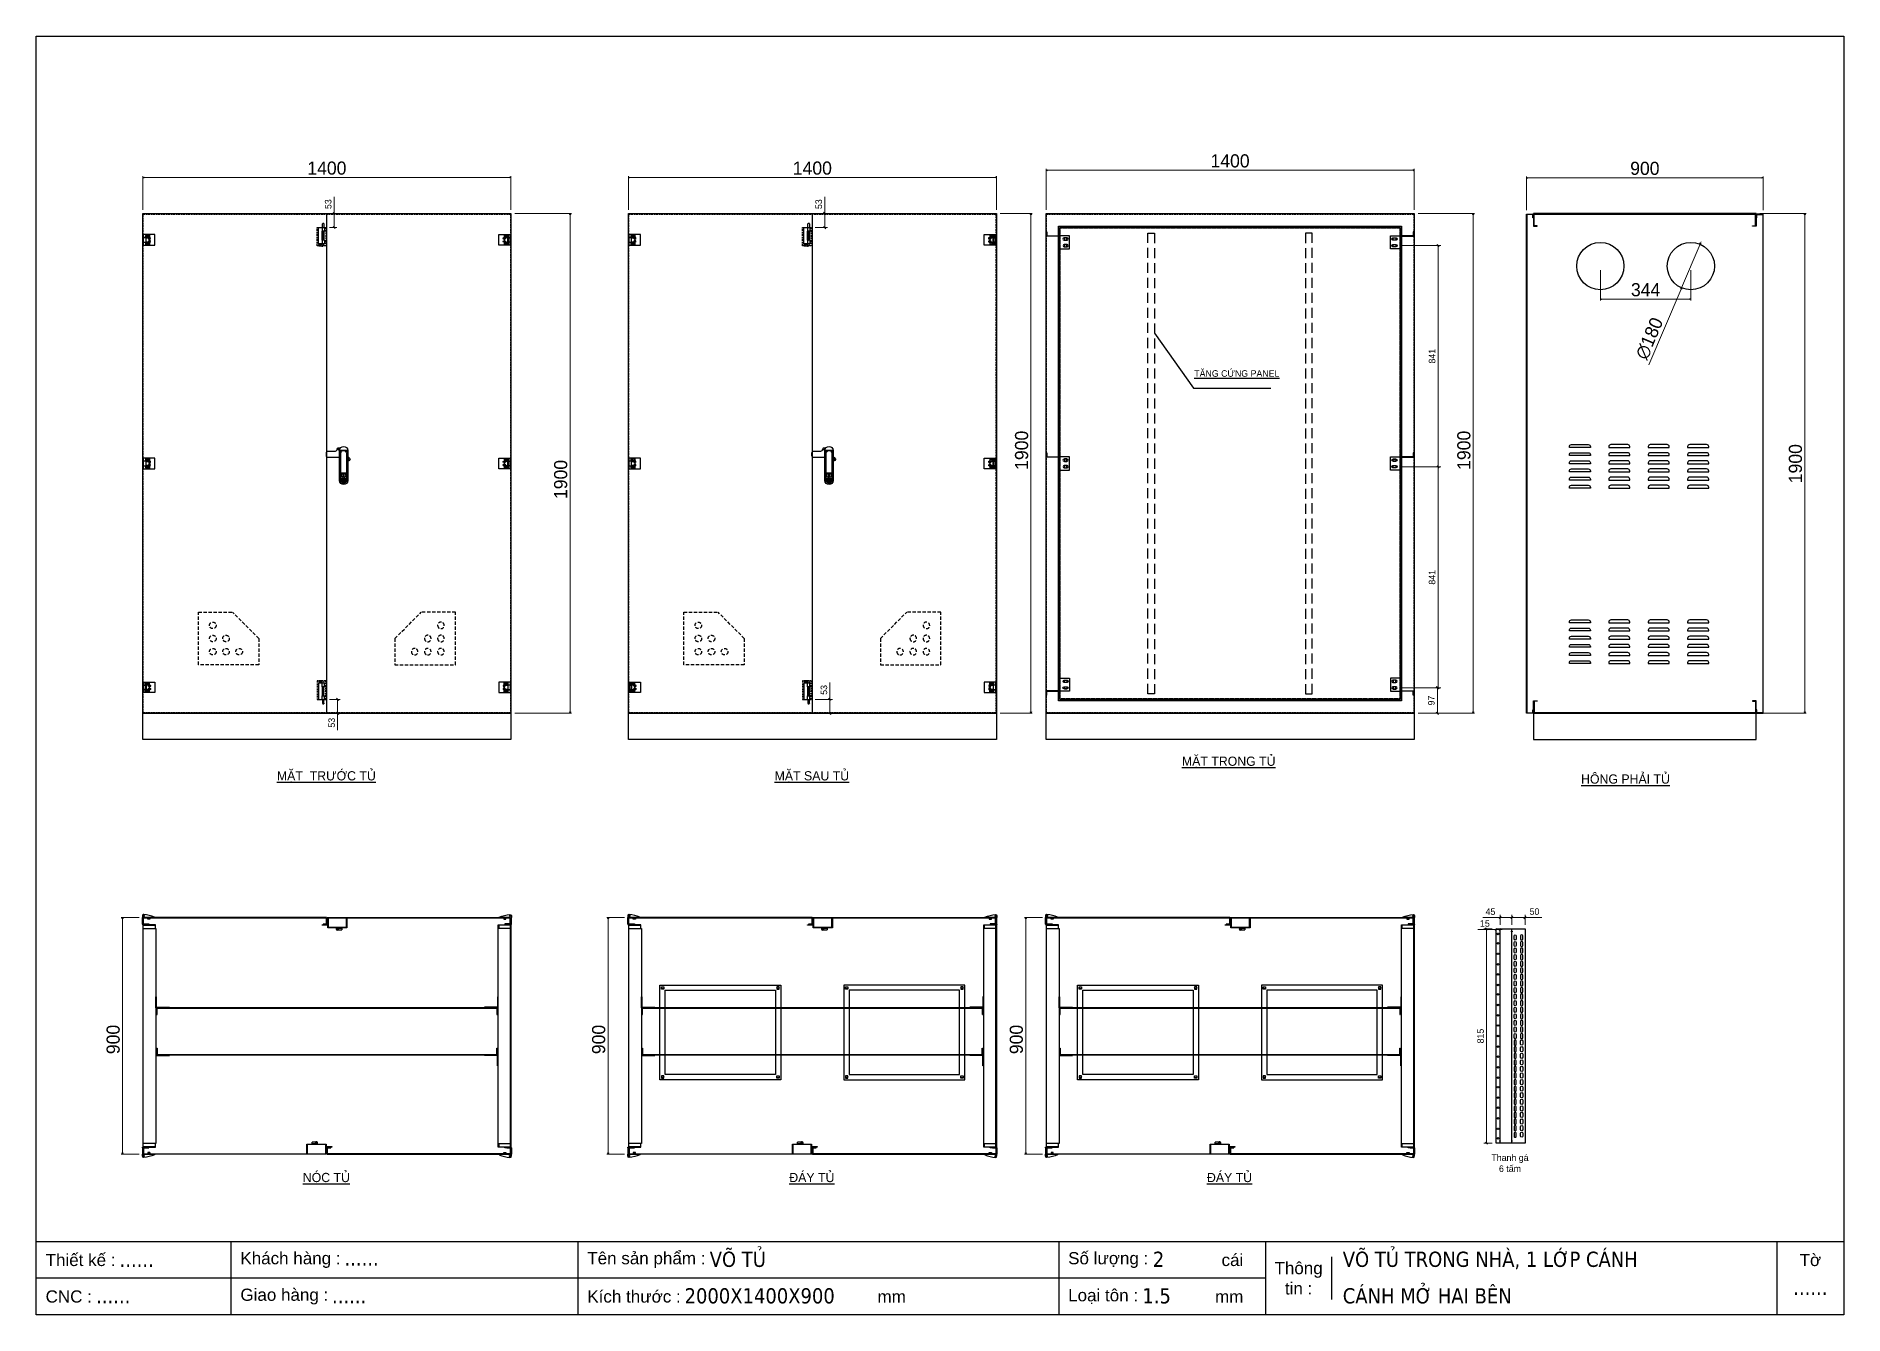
# Model space of a CAD drawing. Header units: millimetres. Extents: x 0 to 6876, y 0 to 4862.
import ezdxf
from ezdxf.enums import TextEntityAlignment as Align

# ---------------------------------------------------------------- set-up
doc = ezdxf.new("R2010")
doc.units = ezdxf.units.MM
for name, pattern in [('DASHED', [0.75, 0.5, -0.25]), ('HIDDEN', [9.525, 6.35, -3.175]), ('HIDDEN2', [4.7625, 3.175, -1.5875]), ('HIDDENX2', [19.05, 12.7, -6.35])]:
    doc.linetypes.add(name, pattern=pattern)
for name, color, linetype in [('BMS_TEXT', 7, 'Continuous'), ('CNC', 7, 'Continuous'), ('DIM', 253, 'Continuous'), ('THIET BI', 2, 'Continuous')]:
    doc.layers.add(name, color=color, linetype=linetype)
doc.styles.add('Arial', font='arial.ttf')
doc.styles.add('SIMPLEX', font='SIMPLEX.shx', dxfattribs={"width": 0.7})
doc.styles.add('Tahoma (Input Text)', font='tahoma.ttf')
doc.dimstyles.new('CNC', dxfattribs={"dimtxt": 50, "dimasz": 5, "dimexe": 5, "dimexo": 15, "dimgap": 10, "dimtad": 1, "dimdec": 0, "dimtxsty": 'Standard', "dimblk": 'OPEN30', "dimcen": 10, "dimclrd": 5, "dimclre": 5, "dimclrt": 3, "dimazin": 3, "dimtfac": 1, "dimtdec": 0, "dimtmove": 0, "dimatfit": 3, "dimldrblk": 'ARCHTICK', "dimlwd": 9, "dimlwe": 9})
doc.dimstyles.new('DIM', dxfattribs={"dimscale": 10, "dimtxt": 1, "dimasz": 0.5, "dimexe": 1, "dimexo": 1, "dimgap": 1, "dimtad": 1, "dimdec": 0, "dimtxsty": 'SIMPLEX', "dimblk": 'OPEN30', "dimcen": 0, "dimclrd": 5, "dimclre": 5, "dimclrt": 6, "dimazin": 3, "dimtfac": 1, "dimtdec": 0, "dimtmove": 2, "dimatfit": 1})
doc.dimstyles.new('Dim-25', dxfattribs={"dimtxt": 25, "dimasz": 8, "dimexe": 10, "dimexo": 15, "dimgap": 10, "dimtad": 1, "dimdec": 0, "dimtxsty": 'Standard', "dimblk": 'OBLIQUE', "dimcen": 10, "dimclrd": 5, "dimclre": 5, "dimclrt": 3, "dimazin": 3, "dimtfac": 1, "dimtdec": 0, "dimtmove": 0, "dimatfit": 3, "dimldrblk": 'OBLIQUE', "dimlwd": 9, "dimlwe": 9})

msp = doc.modelspace()

# ---------------------------------------------------------------- texts
at = {"color": 7, "width": 1000, "attachment_point": 2}
for s, insert, char_height in [('{\\LTĂNG CỨNG PANEL}', (4567.3, 3591.9), 25), ('{\\LMẶT TRONG TỦ}', (4536.5, 2122.6), 35), ('{\\LMẶT  TRƯỚC TỦ}', (1103.9, 2067.1), 35), ('{\\LMẶT SAU TỦ}', (2950.7, 2067.1), 35), ('{\\LHÔNG PHẢI TỦ}', (6045.7, 2054.9), 35), ('{\\LNÓC TỦ}', (1103.9, 539.7), 35), ('{\\LĐÁY TỦ}', (2950.7, 539.7), 35), ('{\\LĐÁY TỦ}', (4539.5, 539.7), 35)]:
    msp.add_mtext(s, dxfattribs=dict(at, insert=insert, char_height=char_height))
at = {"color": 2, "insert": (5606.2, 576.5), "char_height": 25, "width": 785, "attachment_point": 5}
msp.add_mtext('Thanh gá\\P6 tấm', dxfattribs=at)

# ---------------------------------------------------------------- blocks, each defined once
blk = doc.blocks.new('HL035-1-2')
at = {"color": 1}
for p, q in [((-4.5, 79), (18.5, 79)), ((-4.5, 65), (-4.5, 79)), ((-3, 79), (-3, 80)), ((-3, 79), (-3, 79)), ((3, 79), (3, 80)), ((4.5, 65), (4.5, 79)), ((5, 88), (17, 88)), ((5, 82), (17, 82)), ((17, 88), (17, 82)), ((18.5, 79), (18.5, 17)), ((-4.5, 65), (4.5, 65)), ((-4.5, 17), (-4.5, 31)), ((-4.5, 31), (4.5, 31)), ((18.5, 17), (-4.5, 17)), ((1.3, 65), (-4, 64)), ((4, 64), (-4, 62.5)), ((-4, 64), (-3, 64)), ((4, 62.5), (-4, 61)), ((-4, 62.5), (-3, 62.5)), ((4, 61), (-4, 59.5)), ((-4, 61), (-3, 61)), ((4, 59.5), (-4, 58)), ((-4, 59.5), (-3, 59.5)), ((4, 58), (-4, 56.5)), ((-4, 58), (-3, 58)), ((4, 56.5), (-4, 55)), ((-4, 56.5), (-3, 56.5)), ((4, 55), (-4, 53.5)), ((-4, 55), (-3, 55)), ((4, 53.5), (-4, 52)), ((-4, 53.5), (-3, 53.5)), ((4, 52), (-4, 50.5)), ((-4, 52), (-3, 52)), ((4, 50.5), (-4, 49)), ((-4, 50.5), (-3, 50.5)), ((4, 49), (-4, 47.5)), ((-4, 49), (-3, 49)), ((4, 47.5), (-4, 46)), ((-4, 47.5), (-3, 47.5)), ((4, 46), (-4, 44.5)), ((-4, 46), (-3, 46)), ((4, 44.5), (-4, 43)), ((-4, 44.5), (-3, 44.5)), ((4, 43), (-4, 41.5)), ((-4, 43), (-3, 43)), ((4, 41.5), (-4, 40)), ((-4, 41.5), (-3, 41.5)), ((4, 40), (-4, 38.5)), ((-4, 40), (-3, 40)), ((4, 38.5), (-4, 37)), ((-4, 38.5), (-3, 38.5)), ((4, 37), (-4, 35.5)), ((-4, 37), (-3, 37)), ((4, 35.5), (-4, 34)), ((-4, 35.5), (-3, 35.5)), ((4, 34), (-4, 32.5)), ((-4, 34), (-3, 34)), ((-3, 3), (-2, 0)), ((3, 3), (2, 0)), ((3, 64), (4, 64)), ((3, 62.5), (4, 62.5)), ((3, 61), (4, 61)), ((3, 59.5), (4, 59.5)), ((3, 58), (4, 58)), ((3, 56.5), (4, 56.5)), ((3, 55), (4, 55)), ((3, 53.5), (4, 53.5)), ((3, 52), (4, 52)), ((3, 50.5), (4, 50.5)), ((3, 49), (4, 49)), ((3, 47.5), (4, 47.5)), ((3, 46), (4, 46)), ((3, 44.5), (4, 44.5)), ((3, 43), (4, 43)), ((3, 41.5), (4, 41.5)), ((3, 40), (4, 40)), ((3, 38.5), (4, 38.5)), ((3, 37), (4, 37)), ((3, 35.5), (4, 35.5)), ((3, 34), (4, 34)), ((4.5, 65), (4.5, 31)), ((4.5, 17), (4.5, 31))]:
    blk.add_line(p, q, dxfattribs=at)
blk.add_lwpolyline([(-4, 32.5), (4, 32.5), (4, 31), (-4, 31)], close=True, dxfattribs=at)
for points in [[(-3, 32.5), (-3, 65)], [(-3, 3), (-3, 17)], [(2, 0), (-2, 0)], [(3, 65), (3, 32.5)], [(3, 17), (3, 3)]]:
    blk.add_lwpolyline(points, dxfattribs=at)
for radius in [8, 2]:
    blk.add_arc((5, 80), radius, 90, 180, dxfattribs=at)
blk = doc.blocks.new('*D1')
at = {"color": 0, "linetype": 'ByBlock', "lineweight": -2}
for p, q in [((2029.7, 4182.3), (2031, 4187.3)), ((2031, 4187.3), (2032.4, 4182.3)), ((2031, 4187.3), (2031, 4182.3)), ((2031, 2287.3), (2029.7, 2292.3)), ((2032.4, 2292.3), (2031, 2287.3)), ((2031, 2287.3), (2031, 2292.3))]:
    blk.add_line(p, q, dxfattribs=at)
at = {"layer": 'Defpoints', "color": 0, "transparency": 16777216}
for p in [(1805.9, 4187.3), (1805.9, 2287.3), (2031, 2287.3)]:
    blk.add_point(p, dxfattribs=at)
at = {"layer": 'DIM', "color": 5, "lineweight": 9, "transparency": 16777216}
for p, q in [((1820.9, 4187.3), (2036, 4187.3)), ((2031, 4182.3), (2031, 2292.3)), ((1820.9, 2287.3), (2036, 2287.3))]:
    blk.add_line(p, q, dxfattribs=at)
at = {"layer": 'DIM', "color": 3, "transparency": 16777216, "insert": (1995.5, 3176.4), "char_height": 50, "attachment_point": 5, "rotation": 90}
blk.add_mtext('1900', dxfattribs=at)
blk = doc.blocks.new('_ArchTick')
at = {"color": 0, "const_width": 0.15}
blk.add_lwpolyline([(-0.5, -0.5), (0.5, 0.5)], dxfattribs=at)
blk = doc.blocks.new('_Open30')
at = {"color": 0, "linetype": 'ByBlock', "lineweight": -2}
for p, q in [((-1, 0.3), (0, 0)), ((0, 0), (-1, -0.3)), ((0, 0), (-1, 0))]:
    blk.add_line(p, q, dxfattribs=at)
blk = doc.blocks.new('*D2')
at = {"color": 0, "linetype": 'ByBlock', "lineweight": -2}
for p, q in [((5465.2, 4182.3), (5466.6, 4187.3)), ((5466.6, 4187.3), (5467.9, 4182.3)), ((5466.6, 4187.3), (5466.6, 4182.3)), ((5466.6, 2287.3), (5465.2, 2292.3)), ((5467.9, 2292.3), (5466.6, 2287.3)), ((5466.6, 2287.3), (5466.6, 2292.3))]:
    blk.add_line(p, q, dxfattribs=at)
at = {"layer": 'Defpoints', "color": 0, "transparency": 16777216}
for p in [(5241.5, 4187.3), (5241.5, 2287.3), (5466.6, 2287.3)]:
    blk.add_point(p, dxfattribs=at)
at = {"layer": 'DIM', "color": 5, "lineweight": 9, "transparency": 16777216}
for p, q in [((5256.5, 4187.3), (5471.6, 4187.3)), ((5466.6, 4182.3), (5466.6, 2292.3)), ((5256.5, 2287.3), (5471.6, 2287.3))]:
    blk.add_line(p, q, dxfattribs=at)
at = {"layer": 'DIM', "color": 3, "transparency": 16777216, "insert": (5431.1, 3287.3), "char_height": 50, "attachment_point": 5, "rotation": 90}
blk.add_mtext('1900', dxfattribs=at)
blk = doc.blocks.new('HL044-1.3-B')
h = blk.add_hatch()
h.set_pattern_fill('ANSI31', color=1, scale=0.3, style=0)
h.set_pattern_definition([(45, (-80982.31925, -42991.2648), (-0.673519209, 0.673519209), [])])
h.paths.add_polyline_path([(-15.5, 27), (-15.5, 24), (-9.5, 24), (-9.5, 27)])
at = {"color": 1}
for p, q in [((0, 0), (-43, 0)), ((-43, 0), (-43, -2)), ((-25, 6.5), (-25, 0)), ((-25, 6.5), (-19, 5.9)), ((-25, 5.5), (-19, 4.9)), ((-25, 4.5), (-19, 3.9)), ((-25, 3.5), (-19, 2.9)), ((-25, 2.5), (-19, 1.9)), ((-25, 1.5), (-19, 0.9)), ((-25, 0.5), (-19.7, 0)), ((-22, 24), (-22, 27)), ((-22, 27), (1, 27)), ((-1, 24), (-22, 24)), ((-19, 6.5), (-19, 0)), ((-15.5, 24), (-15.5, 27)), ((-9.5, 24), (-9.5, 27)), ((0, 23), (0, 0)), ((0, 7.5), (3, 7.5)), ((0, 6), (3, 6)), ((3, 25), (3, 0)), ((3, -6.5), (3, 0))]:
    blk.add_line(p, q, dxfattribs=at)
blk.add_lwpolyline([(-26, 6.5), (-18, 6.5), (-18, 0), (-26, 0)], close=True, dxfattribs=at)
blk.add_circle((-2.3, -7), 2.55, dxfattribs=at)
for centre, radius, start, end in [((-1, 23), 1, 0, 90), ((1, 25), 2, 0, 90), ((15.4, 147.7), 160.7, 248.67048, 263.59015), ((-2.5, -6.5), 5.5, 270, 0)]:
    blk.add_arc(centre, radius, start, end, dxfattribs=at)
blk = doc.blocks.new('*D3')
at = {"color": 0, "linetype": 'ByBlock', "lineweight": -2}
for p, q in [((327.3, 1505.5), (328.6, 1510.5)), ((328.6, 1510.5), (330, 1505.5)), ((328.6, 1510.5), (328.6, 1505.5)), ((328.6, 610.5), (327.3, 615.5)), ((330, 615.5), (328.6, 610.5)), ((328.6, 610.5), (328.6, 615.5))]:
    blk.add_line(p, q, dxfattribs=at)
at = {"layer": 'Defpoints', "color": 0, "ltscale": 3, "transparency": 16777216}
for p in [(406.9, 1510.5), (328.6, 610.5), (406.9, 610.5)]:
    blk.add_point(p, dxfattribs=at)
at = {"layer": 'DIM', "color": 5, "lineweight": 9, "ltscale": 3, "transparency": 16777216}
for p, q in [((391.9, 1510.5), (323.6, 1510.5)), ((328.6, 1505.5), (328.6, 615.5)), ((391.9, 610.5), (323.6, 610.5))]:
    blk.add_line(p, q, dxfattribs=at)
at = {"layer": 'DIM', "color": 3, "ltscale": 3, "transparency": 16777216, "insert": (293.1, 1047), "char_height": 50, "attachment_point": 5, "rotation": 90}
blk.add_mtext('900', dxfattribs=at)
blk = doc.blocks.new('HL044-1.3-C')
at = {"color": 1, "linetype": 'HIDDEN2', "ltscale": 0.5}
for p, q in [((-25, 40), (-25, 0)), ((-3, 0), (-3, 40))]:
    blk.add_line(p, q, dxfattribs=at)
at = {"color": 1}
for p, q in [((-12, 29), (0, 29)), ((-12, 11), (-12, 29)), ((0, 11), (-12, 11)), ((-11, 28.5), (0, 28.5)), ((-11, 28.5), (-11, 11.5)), ((0, 11.5), (-11, 11.5))]:
    blk.add_line(p, q, dxfattribs=at)
blk.add_lwpolyline([(-46, 40), (0, 40), (0, 0), (-46, 0)], close=True, dxfattribs=at)
at = {"color": 1, "linetype": 'HIDDEN2', "ltscale": 0.5}
for centre, radius in [((-25, 26), 4), ((-25, 14), 4), ((-15.5, 32.5), 3), ((-15.5, 7.5), 3)]:
    blk.add_circle(centre, radius, dxfattribs=at)
blk = doc.blocks.new('*D4')
at = {"color": 0, "linetype": 'ByBlock', "lineweight": -2}
for p, q in [((405.9, 4324.6), (410.9, 4325.9)), ((410.9, 4323.2), (405.9, 4324.6)), ((405.9, 4324.6), (410.9, 4324.6)), ((1800.9, 4325.9), (1805.9, 4324.6)), ((1805.9, 4324.6), (1800.9, 4323.2)), ((1805.9, 4324.6), (1800.9, 4324.6))]:
    blk.add_line(p, q, dxfattribs=at)
at = {"layer": 'Defpoints', "color": 0, "ltscale": 3, "transparency": 16777216}
for p in [(1805.9, 4324.6), (405.9, 4187.3), (1805.9, 4187.3)]:
    blk.add_point(p, dxfattribs=at)
at = {"layer": 'DIM', "color": 5, "lineweight": 9, "ltscale": 3, "transparency": 16777216}
for p, q in [((405.9, 4202.3), (405.9, 4329.6)), ((410.9, 4324.6), (1800.9, 4324.6)), ((1805.9, 4202.3), (1805.9, 4329.6))]:
    blk.add_line(p, q, dxfattribs=at)
at = {"layer": 'DIM', "color": 3, "ltscale": 3, "transparency": 16777216, "insert": (1105.9, 4360.1), "char_height": 50, "attachment_point": 5}
blk.add_mtext('1400', dxfattribs=at)
blk = doc.blocks.new('ga tai lieu')
at = {"color": 7, "linetype": 'HIDDENX2'}
for p, q in [((0, 0), (0, 200)), ((0, 200), (130, 200)), ((230, 100), (130, 200)), ((230, 100), (230, 0)), ((230, 0), (0, 0))]:
    blk.add_line(p, q, dxfattribs=at)
for centre in [(55, 150), (55, 100), (105, 100), (55, 50), (105, 50), (155, 50)]:
    blk.add_circle(centre, 12.5, dxfattribs=at)
blk = doc.blocks.new('AB-301-1-1')
at = {"linetype": 'Continuous'}
h = blk.add_hatch(dxfattribs=at)
h.set_pattern_fill('ACAD_ISO09W100', color=1, scale=0.2)
h.set_pattern_definition([(0, (-367.8747, 374.3201), (0, 1), [4.8, -0.6, 1.2, -0.6, 1.2, -0.6])])
h.paths.add_polyline_path([(-3.9, -112.6, 0.118404), (0.1, -113.6, 0.118404), (4.2, -112.6), (7.1, -96.1), (-6.9, -96.1)])
at = {"color": 1, "linetype": 'Continuous'}
for p, q in [((-9.9, -74.6), (10.1, -74.6)), ((-6.9, -96.1), (7.1, -96.1)), ((-6.9, -96.1), (-3.9, -112.6)), ((7.1, -96.1), (4.2, -112.6))]:
    blk.add_line(p, q, dxfattribs=at)
for points in [[(-15.7, -17.1), (-57.4, -17.1, -0.414214), (-64.9, -9.6), (-64.9, 0.4, -0.414214), (-57.4, 7.9), (-30.6, 7.9, 0.414214), (-24.6, 13.9), (-24.6, 14.2)], [(-24.6, 14.2, -0.198912), (-22.8, 18.4), (-22.8, 18.4, -0.414214), (-14.4, 18.4), (-13.5, 17.6)], [(16.3, -12.2), (23.1, -19.1, -0.414214), (23.1, -27.5), (23.1, -27.5, -0.31835), (16.3, -28.7)]]:
    blk.add_lwpolyline(points, format="xyb", dxfattribs=at)
for points in [[(0.3, 25.4), (0.3, 25.4, -0.400643), (16.3, 10.4), (16.3, -104.6, -0.400643), (0.3, -119.6), (0.3, -119.6, -0.400643), (-15.7, -104.6), (-15.7, 10.4, -0.400643)], [(0.1, 10.4, -0.403991), (10.6, 0.4), (10.6, -104.6, -0.403991), (0.1, -114.6, -0.403991), (-10.4, -104.6), (-10.4, 0.4, -0.403991)], [(9.1, -96.6), (9.1, -104.6, -0.414214), (0.1, -113.6, -0.414214), (-8.9, -104.6), (-8.9, -96.6, -0.414214), (-6.9, -94.6), (7.1, -94.6, -0.414214)]]:
    blk.add_lwpolyline(points, format="xyb", close=True, dxfattribs=at)
blk.add_lwpolyline([(-0.9, -79.6), (1.1, -79.6), (1.1, -89.6), (-0.9, -89.6)], close=True, dxfattribs=at)
for centre, radius in [((-18.6, 14.2), 2.5), ((18.9, -23.3), 2.5), ((0.1, -84.6), 8)]:
    blk.add_circle(centre, radius, dxfattribs=at)
blk = doc.blocks.new('HL035-1-4')
at = {"color": 1}
for p, q in [((0, 4.5), (18.5, 4.5)), ((0, 3), (17, 3)), ((18.5, 3), (0.2, 3)), ((4.4, 1), (2.9, 0.7)), ((17, 3), (17, -3)), ((18.5, 3), (18.5, 4.5)), ((0, -3), (17, -3))]:
    blk.add_line(p, q, dxfattribs=at)
for radius, start, end in [(4.5, 90, 221.81031), (4.5, 221.81031, 13.43013), (3, 90, 270), (3, 87.09274, 90), (3, 270, 13.43013)]:
    blk.add_arc((0, 0), radius, start, end, dxfattribs=at)
blk = doc.blocks.new('khungtenAsean2')
at = {"color": 7}
for p, q in [((2970, -1980), (0, -1980)), ((320, -1980), (320, -2100)), ((890, -1980), (890, -2100)), ((1680, -1980), (1680, -2100)), ((2020, -1980), (2020, -2100)), ((2860, -1980), (2860, -2100)), ((2128.3, -2005), (2128.3, -2075)), ((2020, -2040), (0, -2040))]:
    blk.add_line(p, q, dxfattribs=at)
blk.add_lwpolyline([(0, 0), (2970, 0), (2970, -2100), (0, -2100)], close=True, dxfattribs=at)
at = {"color": 2, "char_height": 20, "style": 'Arial'}
for s, insert, width, attachment_point in [('  Thiết kế :', (0, -2010), 917.634, 4), ('  Khách hàng :', (320, -2010), 917.634, 4), ('  Tên sản phẩm :', (890, -2010), 917.634, 4), ('  Số lượng :', (1680, -2010), 917.634, 4), ('cái', (1947.6, -2010), 917.634, 4), ('Thông\\Ptin :', (2074.2, -2040), 108.311, 5), ('Tờ', (2915, -2010), 110, 5), ('  CNC :', (0, -2070), 917.634, 4), ('  Giao hàng :', (320, -2070), 917.634, 4), ('  Kích thước :', (890, -2070), 917.634, 4), ('mm', (1382.3, -2070), 917.634, 4), ('  Loại tôn :', (1680, -2070), 917.634, 4), ('mm', (1936.9, -2070), 917.634, 4)]:
    blk.add_mtext(s, dxfattribs=dict(at, insert=insert, width=width, attachment_point=attachment_point))
at = {"color": 1, "style": 'Tahoma (Input Text)', "flags": 8}
for tag, p in [('#01', (137.1, -2021.3)), ('#03', (506.6, -2019.3)), ('#05', (1106.6, -2021.3)), ('#07', (1834.7, -2021.3)), ('#09', (2146.7, -2021.3)), ('#02', (98.5, -2081.3)), ('#04', (486.1, -2081.3)), ('#06', (1065.3, -2081.3)), ('#08', (1817.4, -2081.3)), ('#10', (2146.7, -2081.3))]:
    blk.add_attdef(tag, p, '', height=25, dxfattribs=at)
blk.add_attdef('#11', text='', height=25, dxfattribs=at).set_placement((2915, -2067.3), align=Align.CENTER)
blk = doc.blocks.new('*D5')
at = {"color": 0, "linetype": 'ByBlock', "lineweight": -2}
for p, q in [((3841.5, 4352), (3846.5, 4353.3)), ((3846.5, 4350.6), (3841.5, 4352)), ((3841.5, 4352), (3846.5, 4352)), ((5236.5, 4353.3), (5241.5, 4352)), ((5241.5, 4352), (5236.5, 4350.6)), ((5241.5, 4352), (5236.5, 4352))]:
    blk.add_line(p, q, dxfattribs=at)
at = {"layer": 'Defpoints', "color": 0, "ltscale": 3, "transparency": 16777216}
for p in [(5241.5, 4352), (3841.5, 4187.3), (5241.5, 4187.3)]:
    blk.add_point(p, dxfattribs=at)
at = {"layer": 'DIM', "color": 5, "lineweight": 9, "ltscale": 3, "transparency": 16777216}
for p, q in [((3841.5, 4202.3), (3841.5, 4357)), ((3846.5, 4352), (5236.5, 4352)), ((5241.5, 4202.3), (5241.5, 4357))]:
    blk.add_line(p, q, dxfattribs=at)
at = {"layer": 'DIM', "color": 3, "ltscale": 3, "transparency": 16777216, "insert": (4541.5, 4387.5), "char_height": 50, "attachment_point": 5}
blk.add_mtext('1400', dxfattribs=at)
blk = doc.blocks.new('*D6')
at = {"color": 0, "linetype": 'ByBlock', "lineweight": -2}
for p, q in [((6726.5, 4182.3), (6727.8, 4187.3)), ((6727.8, 4187.3), (6729.1, 4182.3)), ((6727.8, 4187.3), (6727.8, 4182.3)), ((6727.8, 2287.3), (6726.5, 2292.3)), ((6729.1, 2292.3), (6727.8, 2287.3)), ((6727.8, 2287.3), (6727.8, 2292.3))]:
    blk.add_line(p, q, dxfattribs=at)
at = {"layer": 'Defpoints', "color": 0, "ltscale": 3, "transparency": 16777216}
for p in [(6542.3, 4187.3), (6727.8, 4187.3), (6542.3, 2287.3)]:
    blk.add_point(p, dxfattribs=at)
at = {"layer": 'DIM', "color": 5, "lineweight": 9, "ltscale": 3, "transparency": 16777216}
for p, q in [((6557.3, 4187.3), (6732.8, 4187.3)), ((6727.8, 2292.3), (6727.8, 4182.3)), ((6557.3, 2287.3), (6732.8, 2287.3))]:
    blk.add_line(p, q, dxfattribs=at)
at = {"layer": 'DIM', "color": 3, "ltscale": 3, "transparency": 16777216, "insert": (6692.3, 3236.5), "char_height": 50, "attachment_point": 5, "rotation": 90}
blk.add_mtext('1900', dxfattribs=at)
blk = doc.blocks.new('*D7')
at = {"color": 0, "linetype": 'ByBlock', "lineweight": -2}
for p, q in [((6329.6, 4070.6), (6330.3, 4075.7)), ((6329.6, 4070.6), (6331.6, 4075.2)), ((6332.8, 4074.7), (6329.6, 4070.6)), ((6255.9, 3900.9), (6259.1, 3905)), ((6259.1, 3905), (6257.1, 3900.4)), ((6259.1, 3905), (6258.3, 3899.9))]:
    blk.add_line(p, q, dxfattribs=at)
at = {"layer": 'Defpoints', "color": 0, "ltscale": 3, "transparency": 16777216}
for p in [(6329.6, 4070.6), (6259.1, 3905)]:
    blk.add_point(p, dxfattribs=at)
at = {"layer": 'DIM', "color": 5, "lineweight": 9, "ltscale": 3, "transparency": 16777216}
for p, q in [((6329.6, 4070.6), (6259.1, 3905)), ((6331.6, 4075.2), (6333.5, 4079.8)), ((6134.6, 3612.9), (6257.1, 3900.4))]:
    blk.add_line(p, q, dxfattribs=at)
at = {"layer": 'DIM', "color": 3, "ltscale": 3, "transparency": 16777216, "insert": (6136.9, 3712.4), "char_height": 50, "attachment_point": 5, "rotation": 66.92504}
blk.add_mtext('∅180', dxfattribs=at)
blk = doc.blocks.new('*D8')
at = {"color": 0, "linetype": 'ByBlock', "lineweight": -2}
for p, q in [((5950, 3862.1), (5955, 3863.4)), ((5955, 3860.7), (5950, 3862.1)), ((5950, 3862.1), (5955, 3862.1)), ((6289.3, 3863.4), (6294.3, 3862.1)), ((6294.3, 3862.1), (6289.3, 3860.7)), ((6294.3, 3862.1), (6289.3, 3862.1))]:
    blk.add_line(p, q, dxfattribs=at)
at = {"layer": 'Defpoints', "color": 0, "ltscale": 3, "transparency": 16777216}
for p in [(5950, 3987.8), (6294.3, 3987.8), (5950, 3862.1)]:
    blk.add_point(p, dxfattribs=at)
at = {"layer": 'DIM', "color": 5, "lineweight": 9, "ltscale": 3, "transparency": 16777216}
for p, q in [((5950, 3972.8), (5950, 3857.1)), ((6294.3, 3972.8), (6294.3, 3857.1)), ((6289.3, 3862.1), (5955, 3862.1))]:
    blk.add_line(p, q, dxfattribs=at)
at = {"layer": 'DIM', "color": 3, "ltscale": 3, "transparency": 16777216, "insert": (6122.2, 3897.6), "char_height": 50, "attachment_point": 5}
blk.add_mtext('344', dxfattribs=at)
blk = doc.blocks.new('*D9')
at = {"color": 0, "linetype": 'ByBlock', "lineweight": -2}
for p, q in [((5669.3, 4323.6), (5674.3, 4324.9)), ((5674.3, 4322.3), (5669.3, 4323.6)), ((5669.3, 4323.6), (5674.3, 4323.6)), ((6564.3, 4324.9), (6569.3, 4323.6)), ((6569.3, 4323.6), (6564.3, 4322.3)), ((6569.3, 4323.6), (6564.3, 4323.6))]:
    blk.add_line(p, q, dxfattribs=at)
at = {"layer": 'Defpoints', "color": 0, "ltscale": 3, "transparency": 16777216}
for p in [(5669.3, 4323.6), (5669.3, 4185.3), (6569.3, 4185.3)]:
    blk.add_point(p, dxfattribs=at)
at = {"layer": 'DIM', "color": 5, "lineweight": 9, "ltscale": 3, "transparency": 16777216}
for p, q in [((5669.3, 4200.3), (5669.3, 4328.6)), ((6564.3, 4323.6), (5674.3, 4323.6)), ((6569.3, 4200.3), (6569.3, 4328.6))]:
    blk.add_line(p, q, dxfattribs=at)
at = {"layer": 'DIM', "color": 3, "ltscale": 3, "transparency": 16777216, "insert": (6119.3, 4359.1), "char_height": 50, "attachment_point": 5}
blk.add_mtext('900', dxfattribs=at)
blk = doc.blocks.new('ovan8.5x20')
at = {"layer": 'CNC', "color": 2, "lineweight": -3}
for p, q in [((5.7, 4.2), (-5.8, 4.2)), ((-5.8, -4.2), (5.7, -4.2))]:
    blk.add_line(p, q, dxfattribs=at)
for centre, start, end in [((-5.8, 0), 90, 270), ((5.7, 0), 270, 90)]:
    blk.add_arc(centre, 4.25, start, end, dxfattribs=at)
blk = doc.blocks.new('*D10')
at = {"color": 0, "linetype": 'ByBlock', "lineweight": -2}
for p, q in [((3782.9, 4182.3), (3784.2, 4187.3)), ((3784.2, 4187.3), (3785.6, 4182.3)), ((3784.2, 4187.3), (3784.2, 4182.3)), ((3784.2, 2287.3), (3782.9, 2292.3)), ((3785.6, 2292.3), (3784.2, 2287.3)), ((3784.2, 2287.3), (3784.2, 2292.3))]:
    blk.add_line(p, q, dxfattribs=at)
at = {"layer": 'Defpoints', "color": 0, "transparency": 16777216}
for p in [(3652.6, 4187.3), (3652.6, 2287.3), (3784.2, 2287.3)]:
    blk.add_point(p, dxfattribs=at)
at = {"layer": 'DIM', "color": 5, "lineweight": 9, "transparency": 16777216}
for p, q in [((3667.6, 4187.3), (3789.2, 4187.3)), ((3784.2, 4182.3), (3784.2, 2292.3)), ((3667.6, 2287.3), (3789.2, 2287.3))]:
    blk.add_line(p, q, dxfattribs=at)
at = {"layer": 'DIM', "color": 3, "transparency": 16777216, "insert": (3748.7, 3287.3), "char_height": 50, "attachment_point": 5, "rotation": 90}
blk.add_mtext('1900', dxfattribs=at)
blk = doc.blocks.new('*D11')
at = {"color": 0, "linetype": 'ByBlock', "lineweight": -2}
for p, q in [((2252.6, 4324.6), (2257.6, 4325.9)), ((2257.6, 4323.2), (2252.6, 4324.6)), ((2252.6, 4324.6), (2257.6, 4324.6)), ((3647.6, 4325.9), (3652.6, 4324.6)), ((3652.6, 4324.6), (3647.6, 4323.2)), ((3652.6, 4324.6), (3647.6, 4324.6))]:
    blk.add_line(p, q, dxfattribs=at)
at = {"layer": 'Defpoints', "color": 0, "ltscale": 3, "transparency": 16777216}
for p in [(3652.6, 4324.6), (2252.6, 4187.3), (3652.6, 4187.3)]:
    blk.add_point(p, dxfattribs=at)
at = {"layer": 'DIM', "color": 5, "lineweight": 9, "ltscale": 3, "transparency": 16777216}
for p, q in [((2252.6, 4202.3), (2252.6, 4329.6)), ((2257.6, 4324.6), (3647.6, 4324.6)), ((3652.6, 4202.3), (3652.6, 4329.6))]:
    blk.add_line(p, q, dxfattribs=at)
at = {"layer": 'DIM', "color": 3, "ltscale": 3, "transparency": 16777216, "insert": (2952.6, 4360.1), "char_height": 50, "attachment_point": 5}
blk.add_mtext('1400', dxfattribs=at)
blk = doc.blocks.new('*D12')
at = {"color": 0, "linetype": 'ByBlock', "lineweight": -2}
for p, q in [((2174, 1505.5), (2175.4, 1510.5)), ((2175.4, 1510.5), (2176.7, 1505.5)), ((2175.4, 1510.5), (2175.4, 1505.5)), ((2175.4, 610.5), (2174, 615.5)), ((2176.7, 615.5), (2175.4, 610.5)), ((2175.4, 610.5), (2175.4, 615.5))]:
    blk.add_line(p, q, dxfattribs=at)
at = {"layer": 'Defpoints', "color": 0, "ltscale": 3, "transparency": 16777216}
for p in [(2253.6, 1510.5), (2175.4, 610.5), (2253.6, 610.5)]:
    blk.add_point(p, dxfattribs=at)
at = {"layer": 'DIM', "color": 5, "lineweight": 9, "ltscale": 3, "transparency": 16777216}
for p, q in [((2238.6, 1510.5), (2170.4, 1510.5)), ((2175.4, 1505.5), (2175.4, 615.5)), ((2238.6, 610.5), (2170.4, 610.5))]:
    blk.add_line(p, q, dxfattribs=at)
at = {"layer": 'DIM', "color": 3, "ltscale": 3, "transparency": 16777216, "insert": (2139.9, 1047), "char_height": 50, "attachment_point": 5, "rotation": 90}
blk.add_mtext('900', dxfattribs=at)
blk = doc.blocks.new('*D13')
at = {"color": 0, "linetype": 'ByBlock', "lineweight": -2}
for p, q in [((1150.8, 2336.3), (1142.8, 2344.3)), ((1142.8, 2291.3), (1150.8, 2283.3))]:
    blk.add_line(p, q, dxfattribs=at)
at = {"layer": 'Defpoints', "color": 0, "ltscale": 3, "transparency": 16777216}
for p in [(1101.4, 2340.3), (1105.9, 2287.3), (1146.8, 2287.3)]:
    blk.add_point(p, dxfattribs=at)
at = {"layer": 'DIM', "color": 5, "lineweight": 9, "ltscale": 3, "transparency": 16777216}
for p, q in [((1116.4, 2340.3), (1156.8, 2340.3)), ((1146.8, 2340.3), (1146.8, 2287.3)), ((1120.9, 2287.3), (1156.8, 2287.3)), ((1146.8, 2287.3), (1146.8, 2223.5))]:
    blk.add_line(p, q, dxfattribs=at)
at = {"layer": 'DIM', "color": 3, "ltscale": 3, "transparency": 16777216, "insert": (1124.1, 2251.4), "char_height": 25, "attachment_point": 5, "rotation": 90}
blk.add_mtext('53', dxfattribs=at)
blk = doc.blocks.new('_Oblique')
at = {"color": 0, "linetype": 'ByBlock', "lineweight": -2}
blk.add_line((-0.5, -0.5), (0.5, 0.5), dxfattribs=at)
blk = doc.blocks.new('*D14')
at = {"color": 0, "linetype": 'ByBlock', "lineweight": -2}
for p, q in [((1137.7, 4183.3), (1129.7, 4191.3)), ((1129.7, 4138.3), (1137.7, 4130.3))]:
    blk.add_line(p, q, dxfattribs=at)
at = {"layer": 'Defpoints', "color": 0, "ltscale": 3, "transparency": 16777216}
for p in [(1101.4, 4187.3), (1101.4, 4134.3), (1133.7, 4187.3)]:
    blk.add_point(p, dxfattribs=at)
at = {"layer": 'DIM', "color": 5, "lineweight": 9, "ltscale": 3, "transparency": 16777216}
for p, q in [((1133.7, 4187.3), (1133.7, 4251.1)), ((1116.4, 4187.3), (1143.7, 4187.3)), ((1116.4, 4134.3), (1143.7, 4134.3)), ((1133.7, 4134.3), (1133.7, 4187.3))]:
    blk.add_line(p, q, dxfattribs=at)
at = {"layer": 'DIM', "color": 3, "ltscale": 3, "transparency": 16777216, "insert": (1111, 4223.2), "char_height": 25, "attachment_point": 5, "rotation": 90}
blk.add_mtext('53', dxfattribs=at)
blk = doc.blocks.new('*D15')
at = {"color": 0, "linetype": 'ByBlock', "lineweight": -2}
for p, q in [((3003.6, 4183.3), (2995.6, 4191.3)), ((2995.6, 4138.3), (3003.6, 4130.3))]:
    blk.add_line(p, q, dxfattribs=at)
at = {"layer": 'Defpoints', "color": 0, "ltscale": 3, "transparency": 16777216}
for p in [(2948.1, 4187.3), (2948.1, 4134.3), (2999.6, 4187.3)]:
    blk.add_point(p, dxfattribs=at)
at = {"layer": 'DIM', "color": 5, "lineweight": 9, "ltscale": 3, "transparency": 16777216}
for p, q in [((2999.6, 4187.3), (2999.6, 4251.1)), ((2963.1, 4187.3), (3009.6, 4187.3)), ((2963.1, 4134.3), (3009.6, 4134.3)), ((2999.6, 4134.3), (2999.6, 4187.3))]:
    blk.add_line(p, q, dxfattribs=at)
at = {"layer": 'DIM', "color": 3, "ltscale": 3, "transparency": 16777216, "insert": (2976.9, 4223.2), "char_height": 25, "attachment_point": 5, "rotation": 90}
blk.add_mtext('53', dxfattribs=at)
blk = doc.blocks.new('*D16')
at = {"color": 0, "linetype": 'ByBlock', "lineweight": -2}
for p, q in [((3023.4, 2336.3), (3015.4, 2344.3)), ((3015.4, 2291.3), (3023.4, 2283.3))]:
    blk.add_line(p, q, dxfattribs=at)
at = {"layer": 'Defpoints', "color": 0, "ltscale": 3, "transparency": 16777216}
for p in [(2948.1, 2340.3), (3019.4, 2340.3), (2952.6, 2287.3)]:
    blk.add_point(p, dxfattribs=at)
at = {"layer": 'DIM', "color": 5, "lineweight": 9, "ltscale": 3, "transparency": 16777216}
for p, q in [((2963.1, 2340.3), (3029.4, 2340.3)), ((3019.4, 2340.3), (3019.4, 2404.1)), ((3019.4, 2287.3), (3019.4, 2340.3)), ((2967.6, 2287.3), (3029.4, 2287.3))]:
    blk.add_line(p, q, dxfattribs=at)
at = {"layer": 'DIM', "color": 3, "ltscale": 3, "transparency": 16777216, "insert": (2996.6, 2376.2), "char_height": 25, "attachment_point": 5, "rotation": 90}
blk.add_mtext('53', dxfattribs=at)
blk = doc.blocks.new('*D17')
at = {"color": 0, "linetype": 'ByBlock', "lineweight": -2}
for p, q in [((3762.9, 1505.5), (3764.2, 1510.5)), ((3764.2, 1510.5), (3765.5, 1505.5)), ((3764.2, 1510.5), (3764.2, 1505.5)), ((3764.2, 610.5), (3762.9, 615.5)), ((3765.5, 615.5), (3764.2, 610.5)), ((3764.2, 610.5), (3764.2, 615.5))]:
    blk.add_line(p, q, dxfattribs=at)
at = {"layer": 'Defpoints', "color": 0, "ltscale": 3, "transparency": 16777216}
for p in [(3842.5, 1510.5), (3764.2, 610.5), (3842.5, 610.5)]:
    blk.add_point(p, dxfattribs=at)
at = {"layer": 'DIM', "color": 5, "lineweight": 9, "ltscale": 3, "transparency": 16777216}
for p, q in [((3827.5, 1510.5), (3759.2, 1510.5)), ((3764.2, 1505.5), (3764.2, 615.5)), ((3827.5, 610.5), (3759.2, 610.5))]:
    blk.add_line(p, q, dxfattribs=at)
at = {"layer": 'DIM', "color": 3, "ltscale": 3, "transparency": 16777216, "insert": (3728.7, 1047), "char_height": 50, "attachment_point": 5, "rotation": 90}
blk.add_mtext('900', dxfattribs=at)
blk = doc.blocks.new('*D18')
at = {"color": 0, "linetype": 'ByBlock', "lineweight": -2}
for p, q in [((5334, 2380), (5326, 2388)), ((5326, 2291.3), (5334, 2283.3))]:
    blk.add_line(p, q, dxfattribs=at)
at = {"layer": 'Defpoints', "color": 0, "ltscale": 3, "transparency": 16777216}
for p in [(5177, 2384), (5330, 2384), (5241.5, 2287.3)]:
    blk.add_point(p, dxfattribs=at)
at = {"layer": 'DIM', "color": 5, "lineweight": 9, "ltscale": 3, "transparency": 16777216}
for p, q in [((5192, 2384), (5340, 2384)), ((5330, 2287.3), (5330, 2384)), ((5256.5, 2287.3), (5340, 2287.3))]:
    blk.add_line(p, q, dxfattribs=at)
at = {"layer": 'DIM', "color": 3, "ltscale": 3, "transparency": 16777216, "insert": (5307.2, 2335.7), "char_height": 25, "attachment_point": 5, "rotation": 90}
blk.add_mtext('97', dxfattribs=at)
blk = doc.blocks.new('*D19')
at = {"color": 0, "linetype": 'ByBlock', "lineweight": -2}
for p, q in [((5336.9, 4061.5), (5328.9, 4069.5)), ((5328.9, 3228.8), (5336.9, 3220.8))]:
    blk.add_line(p, q, dxfattribs=at)
at = {"layer": 'Defpoints', "color": 0, "ltscale": 3, "transparency": 16777216}
for p in [(5172.7, 4065.5), (5332.9, 4065.5), (5172.7, 3224.8)]:
    blk.add_point(p, dxfattribs=at)
at = {"layer": 'DIM', "color": 5, "lineweight": 9, "ltscale": 3, "transparency": 16777216}
for p, q in [((5187.7, 4065.5), (5342.9, 4065.5)), ((5332.9, 3224.8), (5332.9, 4065.5)), ((5187.7, 3224.8), (5342.9, 3224.8))]:
    blk.add_line(p, q, dxfattribs=at)
at = {"layer": 'DIM', "color": 3, "ltscale": 3, "transparency": 16777216, "insert": (5310.1, 3645.2), "char_height": 25, "attachment_point": 5, "rotation": 90}
blk.add_mtext('841', dxfattribs=at)
blk = doc.blocks.new('*D20')
at = {"color": 0, "linetype": 'ByBlock', "lineweight": -2}
for p, q in [((5336.9, 3220.8), (5328.9, 3228.8)), ((5328.9, 2388), (5336.9, 2380))]:
    blk.add_line(p, q, dxfattribs=at)
at = {"layer": 'Defpoints', "color": 0, "ltscale": 3, "transparency": 16777216}
for p in [(5172.7, 3224.8), (5332.9, 3224.8), (5177, 2384)]:
    blk.add_point(p, dxfattribs=at)
at = {"layer": 'DIM', "color": 5, "lineweight": 9, "ltscale": 3, "transparency": 16777216}
for p, q in [((5187.7, 3224.8), (5342.9, 3224.8)), ((5332.9, 2384), (5332.9, 3224.8)), ((5192, 2384), (5342.9, 2384))]:
    blk.add_line(p, q, dxfattribs=at)
at = {"layer": 'DIM', "color": 3, "ltscale": 3, "transparency": 16777216, "insert": (5310.1, 2804.4), "char_height": 25, "attachment_point": 5, "rotation": 90}
blk.add_mtext('841', dxfattribs=at)
blk = doc.blocks.new('f3daunguoc')
at = {"layer": 'CNC', "color": 2, "lineweight": -3}
blk.add_circle((0, 0), 1.5, dxfattribs=at)
blk = doc.blocks.new('f2dauxuoi')
at = {"layer": 'CNC', "color": 2, "lineweight": -3}
blk.add_circle((0, 0), 1, dxfattribs=at)
blk = doc.blocks.new('*D21')
at = {"color": 0, "linetype": 'ByBlock', "lineweight": -2}
for p, q in [((5521.3, 1463.5), (5513.3, 1471.5)), ((5513.3, 656.5), (5521.3, 648.5))]:
    blk.add_line(p, q, dxfattribs=at)
at = {"layer": 'Defpoints', "color": 0, "ltscale": 3, "transparency": 16777216}
for p in [(5553.6, 1467.5), (5517.3, 652.5), (5553.6, 652.5)]:
    blk.add_point(p, dxfattribs=at)
at = {"layer": 'DIM', "color": 5, "lineweight": 9, "ltscale": 3, "transparency": 16777216}
for p, q in [((5538.6, 1467.5), (5507.3, 1467.5)), ((5517.3, 1467.5), (5517.3, 652.5)), ((5538.6, 652.5), (5507.3, 652.5))]:
    blk.add_line(p, q, dxfattribs=at)
at = {"layer": 'DIM', "color": 3, "ltscale": 3, "transparency": 16777216, "insert": (5494.5, 1060), "char_height": 25, "attachment_point": 5, "rotation": 90}
blk.add_mtext('815', dxfattribs=at)
blk = doc.blocks.new('*D22')
at = {"color": 0, "linetype": 'ByBlock', "lineweight": -2}
for p, q in [((5617.6, 1514.4), (5609.6, 1506.4)), ((5659.6, 1506.4), (5667.6, 1514.4))]:
    blk.add_line(p, q, dxfattribs=at)
at = {"layer": 'Defpoints', "color": 0, "ltscale": 3, "transparency": 16777216}
for p in [(5613.6, 1467.5), (5663.6, 1510.4), (5663.6, 1467.5)]:
    blk.add_point(p, dxfattribs=at)
at = {"layer": 'DIM', "color": 5, "lineweight": 9, "ltscale": 3, "transparency": 16777216}
for p, q in [((5613.6, 1482.5), (5613.6, 1520.4)), ((5663.6, 1482.5), (5663.6, 1520.4)), ((5613.6, 1510.4), (5663.6, 1510.4)), ((5663.6, 1510.4), (5727.3, 1510.4))]:
    blk.add_line(p, q, dxfattribs=at)
at = {"layer": 'DIM', "color": 3, "ltscale": 3, "transparency": 16777216, "insert": (5699.5, 1533.2), "char_height": 25, "attachment_point": 5}
blk.add_mtext('50', dxfattribs=at)
blk = doc.blocks.new('*D23')
at = {"color": 0, "linetype": 'ByBlock', "lineweight": -2}
for p, q in [((5572.6, 1514.4), (5564.6, 1506.4)), ((5609.6, 1506.4), (5617.6, 1514.4))]:
    blk.add_line(p, q, dxfattribs=at)
at = {"layer": 'Defpoints', "color": 0, "ltscale": 3, "transparency": 16777216}
for p in [(5568.6, 1510.4), (5568.6, 1467.5), (5613.6, 1467.5)]:
    blk.add_point(p, dxfattribs=at)
at = {"layer": 'DIM', "color": 5, "lineweight": 9, "ltscale": 3, "transparency": 16777216}
for p, q in [((5568.6, 1482.5), (5568.6, 1520.4)), ((5613.6, 1482.5), (5613.6, 1520.4)), ((5568.6, 1510.4), (5503.6, 1510.4)), ((5613.6, 1510.4), (5568.6, 1510.4))]:
    blk.add_line(p, q, dxfattribs=at)
at = {"layer": 'DIM', "color": 3, "ltscale": 3, "transparency": 16777216, "insert": (5532.1, 1533.1), "char_height": 25, "attachment_point": 5}
blk.add_mtext('45', dxfattribs=at)
blk = doc.blocks.new('*D24')
at = {"color": 0, "linetype": 'ByBlock', "lineweight": -2}
for p, q in [((5549.6, 1461.2), (5557.6, 1469.2)), ((5572.6, 1469.2), (5564.6, 1461.2))]:
    blk.add_line(p, q, dxfattribs=at)
at = {"layer": 'Defpoints', "color": 0, "ltscale": 3, "transparency": 16777216}
for p in [(5553.6, 1467.5), (5553.6, 1465.2), (5568.6, 1467.5)]:
    blk.add_point(p, dxfattribs=at)
at = {"layer": 'DIM', "color": 5, "lineweight": 9, "ltscale": 3, "transparency": 16777216}
for p, q in [((5553.6, 1465.2), (5484, 1465.2)), ((5568.6, 1465.2), (5553.6, 1465.2)), ((5553.6, 1452.5), (5553.6, 1455.2)), ((5568.6, 1465.2), (5576.6, 1465.2)), ((5568.6, 1452.5), (5568.6, 1455.2))]:
    blk.add_line(p, q, dxfattribs=at)
at = {"layer": 'DIM', "color": 3, "ltscale": 3, "transparency": 16777216, "insert": (5510.8, 1488), "char_height": 25, "attachment_point": 5}
blk.add_mtext('15', dxfattribs=at)

# ---------------------------------------------------------------- dimensions: what is measured, and where the dimension line sits
at = {"layer": 'DIM', "color": 7, "ltscale": 3}
for base, p1, p2, picture, middle in [((5241.5, 4352), (3841.5, 4187.3), (5241.5, 4187.3), '*D5', (4541.5, 4352)), ((1805.9, 4324.6), (405.9, 4187.3), (1805.9, 4187.3), '*D4', (1105.9, 4324.6)), ((3652.6, 4324.6), (2252.6, 4187.3), (3652.6, 4187.3), '*D11', (2952.6, 4324.6))]:
    dim = msp.add_linear_dim(base=base, p1=p1, p2=p2, dimstyle='CNC', dxfattribs=at)
    dim.commit()
    dim.dimension.update_dxf_attribs({"geometry": picture, "text_midpoint": middle, "dimtype": 160})
for base, p1, p2, angle, dimstyle, picture, middle in [((5669.3, 4323.6), (6569.3, 4185.3), (5669.3, 4185.3), 180, 'CNC', '*D9', (6119.3, 4359.1)), ((1133.7, 4187.3), (1101.4, 4134.3), (1101.4, 4187.3), 90, 'Dim-25', '*D14', (1111, 4223.2)), ((2999.6, 4187.3), (2948.1, 4134.3), (2948.1, 4187.3), 90, 'Dim-25', '*D15', (2976.9, 4223.2)), ((5332.9, 4065.5), (5172.7, 3224.8), (5172.7, 4065.5), 90, 'Dim-25', '*D19', (5310.1, 3645.2)), ((5950, 3862.1), (6294.3, 3987.8), (5950, 3987.8), 180, 'CNC', '*D8', (6122.2, 3897.6)), ((5332.9, 3224.8), (5177, 2384), (5172.7, 3224.8), 90, 'Dim-25', '*D20', (5310.1, 2804.4)), ((1146.8, 2287.3), (1101.4, 2340.3), (1105.9, 2287.3), 90, 'Dim-25', '*D13', (1124.1, 2251.4)), ((3019.4, 2340.3), (2952.6, 2287.3), (2948.1, 2340.3), 90, 'Dim-25', '*D16', (2996.6, 2376.2)), ((5330, 2384), (5241.5, 2287.3), (5177, 2384), 90, 'Dim-25', '*D18', (5307.2, 2335.7)), ((5517.3, 652.5), (5553.6, 1467.5), (5553.6, 652.5), 90, 'Dim-25', '*D21', (5494.5, 1060))]:
    dim = msp.add_linear_dim(base=base, p1=p1, p2=p2, angle=angle, dimstyle=dimstyle, dxfattribs=at)
    dim.commit()
    dim.dimension.update_dxf_attribs({"geometry": picture, "text_midpoint": middle})
at = {"layer": 'DIM'}
for base, p1, p2, picture, middle in [((2031, 2287.3), (1805.9, 4187.3), (1805.9, 2287.3), '*D1', (2031, 3176.4)), ((3784.2, 2287.3), (3652.6, 4187.3), (3652.6, 2287.3), '*D10', (3784.2, 3287.3)), ((5466.6, 2287.3), (5241.5, 4187.3), (5241.5, 2287.3), '*D2', (5466.6, 3287.3))]:
    dim = msp.add_linear_dim(base=base, p1=p1, p2=p2, angle=90, dimstyle='CNC', dxfattribs=at)
    dim.commit()
    dim.dimension.update_dxf_attribs({"geometry": picture, "text_midpoint": middle, "dimtype": 160})
at = {"layer": 'DIM', "color": 2, "ltscale": 3}
for base, p1, p2, picture, middle in [((6727.8, 4187.3), (6542.3, 2287.3), (6542.3, 4187.3), '*D6', (6727.8, 3236.5)), ((328.6, 610.5), (406.9, 1510.5), (406.9, 610.5), '*D3', (328.6, 1047)), ((2175.4, 610.5), (2253.6, 1510.5), (2253.6, 610.5), '*D12', (2175.4, 1047)), ((3764.2, 610.5), (3842.5, 1510.5), (3842.5, 610.5), '*D17', (3764.2, 1047))]:
    dim = msp.add_linear_dim(base=base, p1=p1, p2=p2, angle=90, dimstyle='CNC', dxfattribs=at)
    dim.commit()
    dim.dimension.update_dxf_attribs({"geometry": picture, "text_midpoint": middle, "dimtype": 160})
at = {"layer": 'DIM', "color": 7, "ltscale": 3}
dim = msp.add_diameter_dim_2p(p1=(6329.6, 4070.6), p2=(6259.1, 3905), dimstyle='CNC', dxfattribs=at)
dim.commit()
dim.dimension.update_dxf_attribs({"geometry": '*D7', "text_midpoint": (6170.8, 3697.9), "dimtype": 163})
for base, p1, p2, picture, middle in [((5568.6, 1510.4), (5613.6, 1467.5), (5568.6, 1467.5), '*D23', (5532.1, 1533.1)), ((5663.6, 1510.4), (5613.6, 1467.5), (5663.6, 1467.5), '*D22', (5699.5, 1533.2)), ((5553.6, 1465.2), (5568.6, 1467.5), (5553.6, 1467.5), '*D24', (5510.8, 1488))]:
    dim = msp.add_linear_dim(base=base, p1=p1, p2=p2, dimstyle='Dim-25', dxfattribs=at)
    dim.commit()
    dim.dimension.update_dxf_attribs({"geometry": picture, "text_midpoint": middle})

# ---------------------------------------------------------------- linework, layer by layer
for p, q in [((1105.9, 2287.3), (1105.9, 4187.3)), ((2952.6, 2287.3), (2952.6, 4187.3))]:
    msp.add_line(p, q)
at = {"color": 7}
for p, q in [((5553.6, 1467.5), (5663.6, 1467.5)), ((5553.6, 652.5), (5553.6, 1467.5)), ((5568.6, 652.5), (5568.6, 1467.5)), ((5613.6, 652.5), (5613.6, 1467.5)), ((5663.6, 1467.5), (5663.6, 652.5)), ((5663.6, 652.5), (5553.6, 652.5))]:
    msp.add_line(p, q, dxfattribs=at)
at = {"color": 7, "linetype": 'HIDDEN'}
for points in [[(407.4, 4185.8), (1804.4, 4185.8), (1804.4, 2288.8), (407.4, 2288.8)], [(1101.4, 4064.3), (1068.4, 4064.3), (1068.4, 4134.3), (1101.4, 4134.3)], [(2254.1, 4185.8), (3651.1, 4185.8), (3651.1, 2288.8), (2254.1, 2288.8)], [(2948.1, 4064.3), (2915.1, 4064.3), (2915.1, 4134.3), (2948.1, 4134.3)], [(3843, 4185.8), (5240, 4185.8), (5240, 2288.8), (3843, 2288.8)], [(1101.4, 2410.3), (1068.4, 2410.3), (1068.4, 2340.3), (1101.4, 2340.3)], [(2948.1, 2410.3), (2915.1, 2410.3), (2915.1, 2340.3), (2948.1, 2340.3)]]:
    msp.add_lwpolyline(points, close=True, dxfattribs=at)
at = {"color": 7}
for points in [[(3889.5, 4139.3), (5193.5, 4139.3), (5193.5, 2335.3), (3889.5, 2335.3)], [(5693.8, 4171.8), (5693.8, 4183.8), (5670.8, 4183.8), (5670.8, 2288.8), (5693.8, 2288.8), (5693.8, 2300.8), (5695.3, 2300.8), (5695.3, 2287.3), (5669.3, 2287.3), (5669.3, 4185.3), (5695.3, 4185.3), (5695.3, 4171.8)], [(6544.8, 4171.8), (6544.8, 4183.8), (6567.8, 4183.8), (6567.8, 2288.8), (6544.8, 2288.8), (6544.8, 2300.8), (6543.3, 2300.8), (6543.3, 2287.3), (6569.3, 2287.3), (6569.3, 4185.3), (6543.3, 4185.3), (6543.3, 4171.8)], [(5709.8, 2333.8), (5697.8, 2333.8), (5697.8, 2288.8), (6540.8, 2288.8), (6540.8, 2288.8), (6540.8, 2288.8), (6542.3, 2287.3), (6542.3, 2287.3), (6542.3, 2287.3), (5696.3, 2287.3), (5696.3, 2335.3), (5709.8, 2335.3)], [(6528.8, 2333.8), (6540.8, 2333.8), (6540.8, 2288.8), (5697.8, 2288.8), (5697.8, 2288.8), (5697.8, 2288.8), (5696.3, 2287.3), (5696.3, 2287.3), (5696.3, 2287.3), (6542.3, 2287.3), (6542.3, 2335.3), (6528.8, 2335.3)], [(452.4, 651), (452.4, 639), (407.4, 639), (407.4, 1482), (452.4, 1482), (452.4, 1470), (453.9, 1470), (453.9, 1483.5), (405.9, 1483.5), (405.9, 637.5), (453.9, 637.5), (453.9, 651)], [(420.4, 1486), (408.4, 1486), (408.4, 1509), (1103.4, 1509), (1103.4, 1486), (1091.4, 1486), (1091.4, 1484.5), (1104.9, 1484.5), (1104.9, 1510.5), (406.9, 1510.5), (406.9, 1484.5), (420.4, 1484.5)], [(1790.9, 1486.5), (1802.9, 1486.5), (1802.9, 1508.5), (1108.9, 1508.5), (1108.9, 1481.5), (1087.4, 1481.5), (1087.4, 1483.5), (1106.9, 1483.5), (1106.9, 1510.5), (1804.9, 1510.5), (1804.9, 1484.5), (1790.9, 1484.5)], [(1759.4, 651), (1759.4, 639), (1804.4, 639), (1804.4, 1482), (1759.4, 1482), (1759.4, 1470), (1757.9, 1470), (1757.9, 1483.5), (1805.9, 1483.5), (1805.9, 637.5), (1757.9, 637.5), (1757.9, 651)], [(2299.1, 651), (2299.1, 639), (2254.1, 639), (2254.1, 1482), (2299.1, 1482), (2299.1, 1470), (2300.6, 1470), (2300.6, 1483.5), (2252.6, 1483.5), (2252.6, 637.5), (2300.6, 637.5), (2300.6, 651)], [(2267.1, 1486), (2255.1, 1486), (2255.1, 1509), (2950.1, 1509), (2950.1, 1486), (2938.1, 1486), (2938.1, 1484.5), (2951.6, 1484.5), (2951.6, 1510.5), (2253.6, 1510.5), (2253.6, 1484.5), (2267.1, 1484.5)], [(3637.6, 1486.5), (3649.6, 1486.5), (3649.6, 1508.5), (2955.6, 1508.5), (2955.6, 1481.5), (2934.1, 1481.5), (2934.1, 1483.5), (2953.6, 1483.5), (2953.6, 1510.5), (3651.6, 1510.5), (3651.6, 1484.5), (3637.6, 1484.5)], [(3606.1, 651), (3606.1, 639), (3651.1, 639), (3651.1, 1482), (3606.1, 1482), (3606.1, 1470), (3604.6, 1470), (3604.6, 1483.5), (3652.6, 1483.5), (3652.6, 637.5), (3604.6, 637.5), (3604.6, 651)], [(3888, 651), (3888, 639), (3843, 639), (3843, 1482), (3888, 1482), (3888, 1470), (3889.5, 1470), (3889.5, 1483.5), (3841.5, 1483.5), (3841.5, 637.5), (3889.5, 637.5), (3889.5, 651)], [(3856, 1486), (3844, 1486), (3844, 1509), (4539, 1509), (4539, 1486), (4527, 1486), (4527, 1484.5), (4540.5, 1484.5), (4540.5, 1510.5), (3842.5, 1510.5), (3842.5, 1484.5), (3856, 1484.5)], [(5226.5, 1486.5), (5238.5, 1486.5), (5238.5, 1508.5), (4544.5, 1508.5), (4544.5, 1481.5), (4523, 1481.5), (4523, 1483.5), (4542.5, 1483.5), (4542.5, 1510.5), (5240.5, 1510.5), (5240.5, 1484.5), (5226.5, 1484.5)], [(5195, 651), (5195, 639), (5240, 639), (5240, 1482), (5195, 1482), (5195, 1470), (5193.5, 1470), (5193.5, 1483.5), (5241.5, 1483.5), (5241.5, 637.5), (5193.5, 637.5), (5193.5, 651)], [(2372.6, 1254), (2832.6, 1254), (2832.6, 894), (2372.6, 894)], [(3532.6, 1254), (3072.6, 1254), (3072.6, 894), (3532.6, 894)], [(3961.5, 1254), (4421.5, 1254), (4421.5, 894), (3961.5, 894)], [(5121.5, 1254), (4661.5, 1254), (4661.5, 894), (5121.5, 894)], [(420.9, 634.5), (408.9, 634.5), (408.9, 612.5), (1102.9, 612.5), (1102.9, 639.5), (1124.4, 639.5), (1124.4, 637.5), (1104.9, 637.5), (1104.9, 610.5), (406.9, 610.5), (406.9, 636.5), (420.9, 636.5)], [(1791.4, 635), (1803.4, 635), (1803.4, 612), (1108.4, 612), (1108.4, 635), (1120.4, 635), (1120.4, 636.5), (1106.9, 636.5), (1106.9, 610.5), (1804.9, 610.5), (1804.9, 636.5), (1791.4, 636.5)], [(2267.6, 634.5), (2255.6, 634.5), (2255.6, 612.5), (2949.6, 612.5), (2949.6, 639.5), (2971.1, 639.5), (2971.1, 637.5), (2951.6, 637.5), (2951.6, 610.5), (2253.6, 610.5), (2253.6, 636.5), (2267.6, 636.5)], [(3638.1, 635), (3650.1, 635), (3650.1, 612), (2955.1, 612), (2955.1, 635), (2967.1, 635), (2967.1, 636.5), (2953.6, 636.5), (2953.6, 610.5), (3651.6, 610.5), (3651.6, 636.5), (3638.1, 636.5)], [(3856.5, 634.5), (3844.5, 634.5), (3844.5, 612.5), (4538.5, 612.5), (4538.5, 639.5), (4560, 639.5), (4560, 637.5), (4540.5, 637.5), (4540.5, 610.5), (3842.5, 610.5), (3842.5, 636.5), (3856.5, 636.5)], [(5227, 635), (5239, 635), (5239, 612), (4544, 612), (4544, 635), (4556, 635), (4556, 636.5), (4542.5, 636.5), (4542.5, 610.5), (5240.5, 610.5), (5240.5, 636.5), (5227, 636.5)]]:
    msp.add_lwpolyline(points, close=True, dxfattribs=at)
at = {"color": 1}
for points in [[(3894, 4134.3), (5189, 4134.3), (5189, 2340.3), (3894, 2340.3)], [(459.9, 1141.4), (459.9, 1166.4), (1751.9, 1166.4), (1751.9, 1141.4), (1753.4, 1141.4), (1753.4, 1167.9), (458.4, 1167.9), (458.4, 1141.4)], [(2306.6, 1141.4), (2306.6, 1166.4), (3598.6, 1166.4), (3598.6, 1141.4), (3600.1, 1141.4), (3600.1, 1167.9), (2305.1, 1167.9), (2305.1, 1141.4)], [(3895.5, 1141.4), (3895.5, 1166.4), (5187.5, 1166.4), (5187.5, 1141.4), (5189, 1141.4), (5189, 1167.9), (3894, 1167.9), (3894, 1141.4)], [(459.9, 1014.3), (459.9, 989.3), (1751.9, 989.3), (1751.9, 1014.3), (1753.4, 1014.3), (1753.4, 987.8), (458.4, 987.8), (458.4, 1014.3)], [(2306.6, 1014.3), (2306.6, 989.3), (3598.6, 989.3), (3598.6, 1014.3), (3600.1, 1014.3), (3600.1, 987.8), (2305.1, 987.8), (2305.1, 1014.3)], [(3895.5, 1014.3), (3895.5, 989.3), (5187.5, 989.3), (5187.5, 1014.3), (5189, 1014.3), (5189, 987.8), (3894, 987.8), (3894, 1014.3)]]:
    msp.add_lwpolyline(points, close=True, dxfattribs=at)
at = {"color": 1, "linetype": 'HIDDEN2'}
msp.add_lwpolyline([(3895.5, 4132.8), (5187.5, 4132.8), (5187.5, 2341.8), (3895.5, 2341.8)], close=True, dxfattribs=at)
at = {"color": 7}
for points in [[(6542.3, 4185.8), (6542.3, 4187.3), (5696.3, 4187.3), (5696.3, 4139.3), (5709.8, 4139.3), (5709.8, 4140.8), (5697.8, 4140.8), (5697.8, 4185.8), (6540.8, 4185.8)], [(5696.3, 4185.8), (5696.3, 4187.3), (6542.3, 4187.3), (6542.3, 4139.3), (6528.8, 4139.3), (6528.8, 4140.8), (6540.8, 4140.8), (6540.8, 4185.8), (5697.8, 4185.8)]]:
    msp.add_lwpolyline(points, dxfattribs=at)
at = {"color": 2}
for points in [[(428.9, 4104.3), (415.9, 4104.3), (415.9, 4095.3), (428.9, 4095.3)], [(428.9, 4079.3), (415.9, 4079.3), (415.9, 4070.3), (428.9, 4070.3)], [(1782.9, 4104.3), (1795.9, 4104.3), (1795.9, 4095.3), (1782.9, 4095.3)], [(1782.9, 4079.3), (1795.9, 4079.3), (1795.9, 4070.3), (1782.9, 4070.3)], [(2275.6, 4104.3), (2262.6, 4104.3), (2262.6, 4095.3), (2275.6, 4095.3)], [(2275.6, 4079.3), (2262.6, 4079.3), (2262.6, 4070.3), (2275.6, 4070.3)], [(3629.6, 4104.3), (3642.6, 4104.3), (3642.6, 4095.3), (3629.6, 4095.3)], [(3629.6, 4079.3), (3642.6, 4079.3), (3642.6, 4070.3), (3629.6, 4070.3)], [(428.9, 3254.3), (415.9, 3254.3), (415.9, 3245.3), (428.9, 3245.3)], [(1156, 3288), (1183, 3288), (1183, 3171), (1156, 3171)], [(1782.9, 3254.3), (1795.9, 3254.3), (1795.9, 3245.3), (1782.9, 3245.3)], [(2275.6, 3254.3), (2262.6, 3254.3), (2262.6, 3245.3), (2275.6, 3245.3)], [(3002.8, 3288), (3029.8, 3288), (3029.8, 3171), (3002.8, 3171)], [(3629.6, 3254.3), (3642.6, 3254.3), (3642.6, 3245.3), (3629.6, 3245.3)], [(428.9, 3229.3), (415.9, 3229.3), (415.9, 3220.3), (428.9, 3220.3)], [(1782.9, 3229.3), (1795.9, 3229.3), (1795.9, 3220.3), (1782.9, 3220.3)], [(2275.6, 3229.3), (2262.6, 3229.3), (2262.6, 3220.3), (2275.6, 3220.3)], [(3629.6, 3229.3), (3642.6, 3229.3), (3642.6, 3220.3), (3629.6, 3220.3)], [(428.9, 2393.8), (415.9, 2393.8), (415.9, 2402.8), (428.9, 2402.8)], [(428.9, 2368.8), (415.9, 2368.8), (415.9, 2377.8), (428.9, 2377.8)], [(1782.9, 2393.8), (1795.9, 2393.8), (1795.9, 2402.8), (1782.9, 2402.8)], [(1782.9, 2368.8), (1795.9, 2368.8), (1795.9, 2377.8), (1782.9, 2377.8)], [(2275.6, 2393.8), (2262.6, 2393.8), (2262.6, 2402.8), (2275.6, 2402.8)], [(2275.6, 2368.8), (2262.6, 2368.8), (2262.6, 2377.8), (2275.6, 2377.8)], [(3629.6, 2393.8), (3642.6, 2393.8), (3642.6, 2402.8), (3629.6, 2402.8)], [(3629.6, 2368.8), (3642.6, 2368.8), (3642.6, 2377.8), (3629.6, 2377.8)], [(2387.9, 1238.8), (2378.9, 1238.8), (2378.9, 1247.8), (2387.9, 1247.8)], [(2817.4, 1238.8), (2826.4, 1238.8), (2826.4, 1247.8), (2817.4, 1247.8)], [(3087.9, 1238.8), (3078.9, 1238.8), (3078.9, 1247.8), (3087.9, 1247.8)], [(3517.4, 1238.8), (3526.4, 1238.8), (3526.4, 1247.8), (3517.4, 1247.8)], [(3976.7, 1238.8), (3967.7, 1238.8), (3967.7, 1247.8), (3976.7, 1247.8)], [(4406.2, 1238.8), (4415.2, 1238.8), (4415.2, 1247.8), (4406.2, 1247.8)], [(4676.7, 1238.8), (4667.7, 1238.8), (4667.7, 1247.8), (4676.7, 1247.8)], [(5106.2, 1238.8), (5115.2, 1238.8), (5115.2, 1247.8), (5106.2, 1247.8)], [(2392.6, 1234), (2812.6, 1234), (2812.6, 914), (2392.6, 914)], [(3512.6, 1234), (3092.6, 1234), (3092.6, 914), (3512.6, 914)], [(3981.5, 1234), (4401.5, 1234), (4401.5, 914), (3981.5, 914)], [(5101.5, 1234), (4681.5, 1234), (4681.5, 914), (5101.5, 914)], [(2387.9, 909.3), (2378.9, 909.3), (2378.9, 900.3), (2387.9, 900.3)], [(2817.4, 909.3), (2826.4, 909.3), (2826.4, 900.3), (2817.4, 900.3)], [(3087.9, 909.3), (3078.9, 909.3), (3078.9, 900.3), (3087.9, 900.3)], [(3517.4, 909.3), (3526.4, 909.3), (3526.4, 900.3), (3517.4, 900.3)], [(3976.7, 909.3), (3967.7, 909.3), (3967.7, 900.3), (3976.7, 900.3)], [(4406.2, 909.3), (4415.2, 909.3), (4415.2, 900.3), (4406.2, 900.3)], [(4676.7, 909.3), (4667.7, 909.3), (4667.7, 900.3), (4676.7, 900.3)], [(5106.2, 909.3), (5115.2, 909.3), (5115.2, 900.3), (5106.2, 900.3)]]:
    msp.add_lwpolyline(points, close=True, dxfattribs=at)
at = {"color": 8}
for points in [[(3889.5, 4051.5), (3889.5, 4101.5), (3843, 4101.5), (3843, 4118), (3844.5, 4118), (3844.5, 4103), (3891, 4103), (3891, 4051.5)], [(5193.5, 4051.5), (5193.5, 4101.5), (5240, 4101.5), (5240, 4118), (5238.5, 4118), (5238.5, 4103), (5192, 4103), (5192, 4051.5)], [(3889.5, 3210.8), (3889.5, 3260.8), (3843, 3260.8), (3843, 3277.3), (3844.5, 3277.3), (3844.5, 3262.3), (3891, 3262.3), (3891, 3210.8)], [(5193.5, 3210.8), (5193.5, 3260.8), (5240, 3260.8), (5240, 3277.3), (5238.5, 3277.3), (5238.5, 3262.3), (5192, 3262.3), (5192, 3210.8)], [(3889.5, 2423), (3889.5, 2373), (3843, 2373), (3843, 2356.5), (3844.5, 2356.5), (3844.5, 2371.5), (3891, 2371.5), (3891, 2423)], [(5193.5, 2423), (5193.5, 2373), (5240, 2373), (5240, 2356.5), (5238.5, 2356.5), (5238.5, 2371.5), (5192, 2371.5), (5192, 2423)]]:
    msp.add_lwpolyline(points, close=True, dxfattribs=at)
at = {"color": 7, "ltscale": 3}
for points in [[(3891, 4053), (3931, 4053), (3931, 4103), (3891, 4103)], [(5192, 4053), (5152, 4053), (5152, 4103), (5192, 4103)], [(3891, 3212.3), (3931, 3212.3), (3931, 3262.3), (3891, 3262.3)], [(5192, 3212.3), (5152, 3212.3), (5152, 3262.3), (5192, 3262.3)], [(3891, 2421.5), (3931, 2421.5), (3931, 2371.5), (3891, 2371.5)], [(5192, 2421.5), (5152, 2421.5), (5152, 2371.5), (5192, 2371.5)], [(405.9, 2287.3), (1805.9, 2287.3), (1805.9, 2187.3), (405.9, 2187.3)], [(2252.6, 2287.3), (3652.6, 2287.3), (3652.6, 2187.3), (2252.6, 2187.3)], [(3841.5, 2287.3), (5241.5, 2287.3), (5241.5, 2187.3), (3841.5, 2187.3)], [(6542.3, 2287.3), (5696.3, 2287.3), (5696.3, 2187.3), (6542.3, 2187.3)]]:
    msp.add_lwpolyline(points, close=True, dxfattribs=at)
at = {"color": 2, "ltscale": 3}
for points in [[(3911.5, 4086), (3920.5, 4086), (3920.5, 4095), (3911.5, 4095)], [(3911.5, 4061), (3920.5, 4061), (3920.5, 4070), (3911.5, 4070)], [(5171.5, 4086), (5162.5, 4086), (5162.5, 4095), (5171.5, 4095)], [(5171.5, 4061), (5162.5, 4061), (5162.5, 4070), (5171.5, 4070)], [(3911.5, 3245.3), (3920.5, 3245.3), (3920.5, 3254.3), (3911.5, 3254.3)], [(5171.5, 3245.3), (5162.5, 3245.3), (5162.5, 3254.3), (5171.5, 3254.3)], [(3911.5, 3220.3), (3920.5, 3220.3), (3920.5, 3229.3), (3911.5, 3229.3)], [(5171.5, 3220.3), (5162.5, 3220.3), (5162.5, 3229.3), (5171.5, 3229.3)], [(3911.5, 2413.5), (3920.5, 2413.5), (3920.5, 2404.5), (3911.5, 2404.5)], [(5171.5, 2413.5), (5162.5, 2413.5), (5162.5, 2404.5), (5171.5, 2404.5)], [(3911.5, 2388.5), (3920.5, 2388.5), (3920.5, 2379.5), (3911.5, 2379.5)], [(5171.5, 2388.5), (5162.5, 2388.5), (5162.5, 2379.5), (5171.5, 2379.5)]]:
    msp.add_lwpolyline(points, close=True, dxfattribs=at)
at = {"color": 7, "linetype": 'HIDDENX2', "ltscale": 3}
for points in [[(4229, 4112.8), (4254, 4112.8), (4254, 2361.8), (4229, 2361.8)], [(4854, 4112.8), (4829, 4112.8), (4829, 2361.8), (4854, 2361.8)]]:
    msp.add_lwpolyline(points, close=True, dxfattribs=at)
at = {"color": 2}
for points in [[(5840.1, 3309.3), (5904.1, 3309.3, -0.414214), (5912.1, 3301.3), (5912.1, 3298.3), (5832.1, 3298.3), (5832.1, 3301.3, -0.414214)], [(6054.1, 3309.3), (5990.1, 3309.3, 0.414214), (5982.1, 3301.3), (5982.1, 3298.3), (6062.1, 3298.3), (6062.1, 3301.3, 0.414214)], [(6204.1, 3309.3), (6140.1, 3309.3, 0.414214), (6132.1, 3301.3), (6132.1, 3298.3), (6212.1, 3298.3), (6212.1, 3301.3, 0.414214)], [(6354.1, 3309.3), (6290.1, 3309.3, 0.414214), (6282.1, 3301.3), (6282.1, 3298.3), (6362.1, 3298.3), (6362.1, 3301.3, 0.414214)], [(5840.1, 3278.3), (5904.1, 3278.3, -0.414214), (5912.1, 3270.3), (5912.1, 3267.3), (5832.1, 3267.3), (5832.1, 3270.3, -0.414214)], [(5840.1, 3247.3), (5904.1, 3247.3, -0.414214), (5912.1, 3239.3), (5912.1, 3236.3), (5832.1, 3236.3), (5832.1, 3239.3, -0.414214)], [(6054.1, 3278.3), (5990.1, 3278.3, 0.414214), (5982.1, 3270.3), (5982.1, 3267.3), (6062.1, 3267.3), (6062.1, 3270.3, 0.414214)], [(6054.1, 3247.3), (5990.1, 3247.3, 0.414214), (5982.1, 3239.3), (5982.1, 3236.3), (6062.1, 3236.3), (6062.1, 3239.3, 0.414214)], [(6204.1, 3278.3), (6140.1, 3278.3, 0.414214), (6132.1, 3270.3), (6132.1, 3267.3), (6212.1, 3267.3), (6212.1, 3270.3, 0.414214)], [(6204.1, 3247.3), (6140.1, 3247.3, 0.414214), (6132.1, 3239.3), (6132.1, 3236.3), (6212.1, 3236.3), (6212.1, 3239.3, 0.414214)], [(6354.1, 3278.3), (6290.1, 3278.3, 0.414214), (6282.1, 3270.3), (6282.1, 3267.3), (6362.1, 3267.3), (6362.1, 3270.3, 0.414214)], [(6354.1, 3247.3), (6290.1, 3247.3, 0.414214), (6282.1, 3239.3), (6282.1, 3236.3), (6362.1, 3236.3), (6362.1, 3239.3, 0.414214)], [(5840.1, 3216.3), (5904.1, 3216.3, -0.414214), (5912.1, 3208.3), (5912.1, 3205.3), (5832.1, 3205.3), (5832.1, 3208.3, -0.414214)], [(5840.1, 3185.3), (5904.1, 3185.3, -0.414214), (5912.1, 3177.3), (5912.1, 3174.3), (5832.1, 3174.3), (5832.1, 3177.3, -0.414214)], [(6054.1, 3216.3), (5990.1, 3216.3, 0.414214), (5982.1, 3208.3), (5982.1, 3205.3), (6062.1, 3205.3), (6062.1, 3208.3, 0.414214)], [(6054.1, 3185.3), (5990.1, 3185.3, 0.414214), (5982.1, 3177.3), (5982.1, 3174.3), (6062.1, 3174.3), (6062.1, 3177.3, 0.414214)], [(6204.1, 3216.3), (6140.1, 3216.3, 0.414214), (6132.1, 3208.3), (6132.1, 3205.3), (6212.1, 3205.3), (6212.1, 3208.3, 0.414214)], [(6204.1, 3185.3), (6140.1, 3185.3, 0.414214), (6132.1, 3177.3), (6132.1, 3174.3), (6212.1, 3174.3), (6212.1, 3177.3, 0.414214)], [(6354.1, 3216.3), (6290.1, 3216.3, 0.414214), (6282.1, 3208.3), (6282.1, 3205.3), (6362.1, 3205.3), (6362.1, 3208.3, 0.414214)], [(6354.1, 3185.3), (6290.1, 3185.3, 0.414214), (6282.1, 3177.3), (6282.1, 3174.3), (6362.1, 3174.3), (6362.1, 3177.3, 0.414214)], [(5840.1, 3154.3), (5904.1, 3154.3, -0.414214), (5912.1, 3146.3), (5912.1, 3143.3), (5832.1, 3143.3), (5832.1, 3146.3, -0.414214)], [(6054.1, 3154.3), (5990.1, 3154.3, 0.414214), (5982.1, 3146.3), (5982.1, 3143.3), (6062.1, 3143.3), (6062.1, 3146.3, 0.414214)], [(6204.1, 3154.3), (6140.1, 3154.3, 0.414214), (6132.1, 3146.3), (6132.1, 3143.3), (6212.1, 3143.3), (6212.1, 3146.3, 0.414214)], [(6354.1, 3154.3), (6290.1, 3154.3, 0.414214), (6282.1, 3146.3), (6282.1, 3143.3), (6362.1, 3143.3), (6362.1, 3146.3, 0.414214)], [(5840.1, 2642.3), (5904.1, 2642.3, -0.414214), (5912.1, 2634.3), (5912.1, 2631.3), (5832.1, 2631.3), (5832.1, 2634.3, -0.414214)], [(6054.1, 2642.3), (5990.1, 2642.3, 0.414214), (5982.1, 2634.3), (5982.1, 2631.3), (6062.1, 2631.3), (6062.1, 2634.3, 0.414214)], [(6204.1, 2642.3), (6140.1, 2642.3, 0.414214), (6132.1, 2634.3), (6132.1, 2631.3), (6212.1, 2631.3), (6212.1, 2634.3, 0.414214)], [(6354.1, 2642.3), (6290.1, 2642.3, 0.414214), (6282.1, 2634.3), (6282.1, 2631.3), (6362.1, 2631.3), (6362.1, 2634.3, 0.414214)], [(5840.1, 2611.3), (5904.1, 2611.3, -0.414214), (5912.1, 2603.3), (5912.1, 2600.3), (5832.1, 2600.3), (5832.1, 2603.3, -0.414214)], [(5840.1, 2580.3), (5904.1, 2580.3, -0.414214), (5912.1, 2572.3), (5912.1, 2569.3), (5832.1, 2569.3), (5832.1, 2572.3, -0.414214)], [(5840.1, 2549.3), (5904.1, 2549.3, -0.414214), (5912.1, 2541.3), (5912.1, 2538.3), (5832.1, 2538.3), (5832.1, 2541.3, -0.414214)], [(6054.1, 2611.3), (5990.1, 2611.3, 0.414214), (5982.1, 2603.3), (5982.1, 2600.3), (6062.1, 2600.3), (6062.1, 2603.3, 0.414214)], [(6054.1, 2580.3), (5990.1, 2580.3, 0.414214), (5982.1, 2572.3), (5982.1, 2569.3), (6062.1, 2569.3), (6062.1, 2572.3, 0.414214)], [(6054.1, 2549.3), (5990.1, 2549.3, 0.414214), (5982.1, 2541.3), (5982.1, 2538.3), (6062.1, 2538.3), (6062.1, 2541.3, 0.414214)], [(6204.1, 2611.3), (6140.1, 2611.3, 0.414214), (6132.1, 2603.3), (6132.1, 2600.3), (6212.1, 2600.3), (6212.1, 2603.3, 0.414214)], [(6204.1, 2580.3), (6140.1, 2580.3, 0.414214), (6132.1, 2572.3), (6132.1, 2569.3), (6212.1, 2569.3), (6212.1, 2572.3, 0.414214)], [(6204.1, 2549.3), (6140.1, 2549.3, 0.414214), (6132.1, 2541.3), (6132.1, 2538.3), (6212.1, 2538.3), (6212.1, 2541.3, 0.414214)], [(6354.1, 2611.3), (6290.1, 2611.3, 0.414214), (6282.1, 2603.3), (6282.1, 2600.3), (6362.1, 2600.3), (6362.1, 2603.3, 0.414214)], [(6354.1, 2580.3), (6290.1, 2580.3, 0.414214), (6282.1, 2572.3), (6282.1, 2569.3), (6362.1, 2569.3), (6362.1, 2572.3, 0.414214)], [(6354.1, 2549.3), (6290.1, 2549.3, 0.414214), (6282.1, 2541.3), (6282.1, 2538.3), (6362.1, 2538.3), (6362.1, 2541.3, 0.414214)], [(5840.1, 2518.3), (5904.1, 2518.3, -0.414214), (5912.1, 2510.3), (5912.1, 2507.3), (5832.1, 2507.3), (5832.1, 2510.3, -0.414214)], [(5840.1, 2487.3), (5904.1, 2487.3, -0.414214), (5912.1, 2479.3), (5912.1, 2476.3), (5832.1, 2476.3), (5832.1, 2479.3, -0.414214)], [(6054.1, 2518.3), (5990.1, 2518.3, 0.414214), (5982.1, 2510.3), (5982.1, 2507.3), (6062.1, 2507.3), (6062.1, 2510.3, 0.414214)], [(6054.1, 2487.3), (5990.1, 2487.3, 0.414214), (5982.1, 2479.3), (5982.1, 2476.3), (6062.1, 2476.3), (6062.1, 2479.3, 0.414214)], [(6204.1, 2518.3), (6140.1, 2518.3, 0.414214), (6132.1, 2510.3), (6132.1, 2507.3), (6212.1, 2507.3), (6212.1, 2510.3, 0.414214)], [(6204.1, 2487.3), (6140.1, 2487.3, 0.414214), (6132.1, 2479.3), (6132.1, 2476.3), (6212.1, 2476.3), (6212.1, 2479.3, 0.414214)], [(6354.1, 2518.3), (6290.1, 2518.3, 0.414214), (6282.1, 2510.3), (6282.1, 2507.3), (6362.1, 2507.3), (6362.1, 2510.3, 0.414214)], [(6354.1, 2487.3), (6290.1, 2487.3, 0.414214), (6282.1, 2479.3), (6282.1, 2476.3), (6362.1, 2476.3), (6362.1, 2479.3, 0.414214)]]:
    msp.add_lwpolyline(points, format="xyb", close=True, dxfattribs=at)
at = {"color": 43}
for points in [[(407.4, 1469), (455.4, 1469), (455.4, 651), (407.4, 651)], [(1804.4, 1469), (1756.4, 1469), (1756.4, 651), (1804.4, 651)], [(2254.1, 1469), (2302.1, 1469), (2302.1, 651), (2254.1, 651)], [(3651.1, 1469), (3603.1, 1469), (3603.1, 651), (3651.1, 651)], [(3843, 1469), (3891, 1469), (3891, 651), (3843, 651)], [(5240, 1469), (5192, 1469), (5192, 651), (5240, 651)]]:
    msp.add_lwpolyline(points, close=True, dxfattribs=at)
for points in [[(1110.4, 1507.7), (1110.4, 1473.5), (1180.4, 1473.5), (1180.4, 1507.7), (1181.9, 1507.7), (1181.9, 1472), (1108.9, 1472), (1108.9, 1507.7)], [(2957.1, 1507.7), (2957.1, 1473.5), (3027.1, 1473.5), (3027.1, 1507.7), (3028.6, 1507.7), (3028.6, 1472), (2955.6, 1472), (2955.6, 1507.7)], [(4546, 1507.7), (4546, 1473.5), (4616, 1473.5), (4616, 1507.7), (4617.5, 1507.7), (4617.5, 1472), (4544.5, 1472), (4544.5, 1507.7)], [(1101.4, 613.3), (1101.4, 647.5), (1031.4, 647.5), (1031.4, 613.3), (1029.9, 613.3), (1029.9, 649), (1102.9, 649), (1102.9, 613.3)], [(2948.1, 613.3), (2948.1, 647.5), (2878.1, 647.5), (2878.1, 613.3), (2876.6, 613.3), (2876.6, 649), (2949.6, 649), (2949.6, 613.3)], [(4537, 613.3), (4537, 647.5), (4467, 647.5), (4467, 613.3), (4465.5, 613.3), (4465.5, 649), (4538.5, 649), (4538.5, 613.3)]]:
    msp.add_lwpolyline(points, close=True)
at = {"color": 251}
for points in [[(506.9, 1167.9), (455.4, 1167.9), (455.4, 1209.4), (456.9, 1209.4), (456.9, 1169.4), (506.9, 1169.4)], [(1704.9, 1167.9), (1756.4, 1167.9), (1756.4, 1209.4), (1754.9, 1209.4), (1754.9, 1169.4), (1704.9, 1169.4)], [(2353.6, 1167.9), (2302.1, 1167.9), (2302.1, 1209.4), (2303.6, 1209.4), (2303.6, 1169.4), (2353.6, 1169.4)], [(3551.6, 1167.9), (3603.1, 1167.9), (3603.1, 1209.4), (3601.6, 1209.4), (3601.6, 1169.4), (3551.6, 1169.4)], [(3942.5, 1167.9), (3891, 1167.9), (3891, 1209.4), (3892.5, 1209.4), (3892.5, 1169.4), (3942.5, 1169.4)], [(5140.5, 1167.9), (5192, 1167.9), (5192, 1209.4), (5190.5, 1209.4), (5190.5, 1169.4), (5140.5, 1169.4)], [(506.9, 987.8), (455.4, 987.8), (455.4, 946.3), (456.9, 946.3), (456.9, 986.3), (506.9, 986.3)], [(1704.9, 987.8), (1756.4, 987.8), (1756.4, 946.3), (1754.9, 946.3), (1754.9, 986.3), (1704.9, 986.3)], [(2353.6, 987.8), (2302.1, 987.8), (2302.1, 946.3), (2303.6, 946.3), (2303.6, 986.3), (2353.6, 986.3)], [(3551.6, 987.8), (3603.1, 987.8), (3603.1, 946.3), (3601.6, 946.3), (3601.6, 986.3), (3551.6, 986.3)], [(3942.5, 987.8), (3891, 987.8), (3891, 946.3), (3892.5, 946.3), (3892.5, 986.3), (3942.5, 986.3)], [(5140.5, 987.8), (5192, 987.8), (5192, 946.3), (5190.5, 946.3), (5190.5, 986.3), (5140.5, 986.3)]]:
    msp.add_lwpolyline(points, close=True, dxfattribs=at)
at = {"color": 2, "ltscale": 3}
for centre in [(5950, 3987.8), (6294.3, 3987.8)]:
    msp.add_circle(centre, 90, dxfattribs=at)
for centre in [(1145.4, 1467.5), (2992.1, 1467.5), (4581, 1467.5), (1066.4, 653.5), (2913.1, 653.5), (4502, 653.5)]:
    msp.add_circle(centre, 3)
at = {"color": 2}
for centre in [(5561.1, 1448.5), (5561.1, 1412.8), (5561.1, 1372.8), (5561.1, 1332.8), (5561.1, 1294.3), (5561.1, 1254.3), (5561.1, 1218.5), (5561.1, 1178.5), (5561.1, 1138.5), (5561.1, 1100), (5561.1, 1060), (5561.1, 1020), (5561.1, 981.5), (5561.1, 941.5), (5561.1, 901.5), (5561.1, 865.8), (5561.1, 825.8), (5561.1, 787.3), (5561.1, 747.3), (5561.1, 707.3), (5561.1, 671.5)]:
    msp.add_circle(centre, 3, dxfattribs=at)
at = {"color": 7}
for centre in [(2383.4, 1243.3), (2821.9, 1243.3), (3083.4, 1243.3), (3521.9, 1243.3), (3972.2, 1243.3), (4410.7, 1243.3), (4672.2, 1243.3), (5110.7, 1243.3), (2383.4, 904.8), (2821.9, 904.8), (3083.4, 904.8), (3521.9, 904.8), (3972.2, 904.8), (4410.7, 904.8), (4672.2, 904.8), (5110.7, 904.8)]:
    msp.add_circle(centre, 4, dxfattribs=at)
at = {"layer": 'BMS_TEXT'}
for points in [[(405.9, 4187.3), (1805.9, 4187.3), (1805.9, 2287.3), (405.9, 2287.3)], [(2252.6, 4187.3), (3652.6, 4187.3), (3652.6, 2287.3), (2252.6, 2287.3)], [(3841.5, 4187.3), (5241.5, 4187.3), (5241.5, 2287.3), (3841.5, 2287.3)]]:
    msp.add_lwpolyline(points, close=True, dxfattribs=at)
at = {"layer": 'THIET BI', "color": 4, "linetype": 'DASHED', "ltscale": 0.5}
for points in [[(2372.6, 1254), (2832.6, 1254), (2832.6, 894), (2372.6, 894)], [(2372.6, 1254), (2832.6, 1254), (2832.6, 894), (2372.6, 894)], [(3532.6, 1254), (3072.6, 1254), (3072.6, 894), (3532.6, 894)], [(3532.6, 1254), (3072.6, 1254), (3072.6, 894), (3532.6, 894)], [(3961.5, 1254), (4421.5, 1254), (4421.5, 894), (3961.5, 894)], [(3961.5, 1254), (4421.5, 1254), (4421.5, 894), (3961.5, 894)], [(5121.5, 1254), (4661.5, 1254), (4661.5, 894), (5121.5, 894)], [(5121.5, 1254), (4661.5, 1254), (4661.5, 894), (5121.5, 894)]]:
    msp.add_lwpolyline(points, close=True, dxfattribs=at)

# ---------------------------------------------------------------- block references
at = {"color": 7}
ref = msp.add_blockref('khungtenAsean2', (0, 4862), dxfattribs=dict(at, xscale=2.31524999999965, yscale=2.31524999999965, zscale=2.31524999999965))
ref.add_attrib('#11', '......', dxfattribs={"color": 1, "height": 57.88, "style": 'Tahoma (Input Text)'}).set_placement((6748.9, 75.6), align=Align.CENTER)
ref.add_attrib('#09', 'VÕ TỦ TRONG NHÀ, 1 LỚP CÁNH', (4970.2, 182.3), dxfattribs={"color": 1, "height": 57.881, "style": 'Tahoma (Input Text)'})
ref.add_attrib('#10', 'CÁNH MỞ HAI BÊN', (4970.2, 43.4), dxfattribs={"color": 1, "height": 57.881, "style": 'Tahoma (Input Text)'})
ref.add_attrib('#08', '1.5', (4207.8, 43.4), dxfattribs={"color": 1, "height": 57.88, "style": 'Tahoma (Input Text)'})
ref.add_attrib('#07', '2', (4247.7, 182.3), dxfattribs={"color": 1, "height": 57.9, "style": 'Tahoma (Input Text)'})
ref.add_attrib('#06', '2000X1400X900', (2466.5, 43.4), dxfattribs={"color": 1, "height": 57.881, "style": 'Tahoma (Input Text)'})
ref.add_attrib('#05', 'VÕ TỦ', (2562.1, 182.3), dxfattribs={"color": 1, "height": 57.88, "style": 'Tahoma (Input Text)'})
ref.add_attrib('#04', '......', (1125.5, 43.4), dxfattribs={"color": 1, "height": 57.88, "style": 'Tahoma (Input Text)'})
ref.add_attrib('#03', '......', (1172.8, 186.8), dxfattribs={"color": 1, "height": 57.88, "style": 'Tahoma (Input Text)'})
ref.add_attrib('#02', '......', (228, 43.4), dxfattribs={"color": 1, "height": 57.88, "style": 'Tahoma (Input Text)'})
ref.add_attrib('#01', '......', (317.3, 182.3), dxfattribs={"color": 1, "height": 57.88, "style": 'Tahoma (Input Text)'})
at = {"color": 7, "rotation": 180}
for name, p in [('HL035-1-2', (1091.9, 4151.3)), ('HL035-1-2', (2938.6, 4151.3)), ('HL044-1.3-C', (405.9, 2405.8)), ('HL044-1.3-C', (2252.6, 2405.8)), ('HL044-1.3-B', (406.9, 1510.5)), ('HL044-1.3-B', (2253.6, 1510.5)), ('HL044-1.3-B', (3842.5, 1510.5)), ('HL035-1-4', (1066.4, 653.5)), ('HL035-1-4', (2913.1, 653.5)), ('HL035-1-4', (4502, 653.5))]:
    msp.add_blockref(name, p, dxfattribs=at)
at = {"color": 7, "xscale": -1}
for name, p in [('HL044-1.3-C', (405.9, 4067.3)), ('HL044-1.3-C', (2252.6, 4067.3)), ('HL044-1.3-C', (405.9, 3217.3)), ('HL044-1.3-C', (2252.6, 3217.3)), ('ga tai lieu', (1594.7, 2471.6)), ('ga tai lieu', (3441.4, 2471.6)), ('HL035-1-2', (1091.9, 2323.3)), ('HL035-1-2', (2938.6, 2323.3)), ('HL044-1.3-B', (406.9, 610.5)), ('HL044-1.3-B', (2253.6, 610.5)), ('HL044-1.3-B', (3842.5, 610.5))]:
    msp.add_blockref(name, p, dxfattribs=at)
at = {"color": 7}
for name, p in [('HL044-1.3-C', (1805.9, 4067.3)), ('HL044-1.3-C', (3652.6, 4067.3)), ('AB-301-1-1', (1169.3, 3276.5)), ('AB-301-1-1', (3016, 3276.5)), ('HL044-1.3-C', (1805.9, 3217.3)), ('HL044-1.3-C', (3652.6, 3217.3)), ('ga tai lieu', (617.1, 2471.6)), ('ga tai lieu', (2463.8, 2471.6)), ('HL035-1-4', (1145.4, 1467.5)), ('HL035-1-4', (2992.1, 1467.5)), ('HL035-1-4', (4581, 1467.5)), ('HL044-1.3-B', (1804.9, 610.5)), ('HL044-1.3-B', (3651.6, 610.5)), ('HL044-1.3-B', (5240.5, 610.5))]:
    msp.add_blockref(name, p, dxfattribs=at)
at = {"color": 7, "xscale": -1, "rotation": 180}
for name, p in [('HL044-1.3-C', (1805.9, 2405.8)), ('HL044-1.3-C', (3652.6, 2405.8)), ('HL044-1.3-B', (1804.9, 1510.5)), ('HL044-1.3-B', (3651.6, 1510.5)), ('HL044-1.3-B', (5240.5, 1510.5))]:
    msp.add_blockref(name, p, dxfattribs=at)
at = {"lineweight": -3, "xscale": -1}
msp.add_blockref('f2dauxuoi', (5568.6, 1457.5), dxfattribs=at)
at = {"lineweight": -3}
for name, p, rotation in [('f3daunguoc', (5613.6, 1457.5), 270), ('f3daunguoc', (5613.6, 1457.5), 270), ('f2dauxuoi', (5568.6, 661), 180)]:
    msp.add_blockref(name, p, dxfattribs=dict(at, rotation=rotation))
at = {"lineweight": -3, "xscale": -1, "rotation": 270}
msp.add_blockref('f3daunguoc', (5613.6, 661), dxfattribs=at)
at = {"layer": 'CNC', "lineweight": -3}
for p in [(3916, 4090.5), (3916, 3249.8), (5167, 2409)]:
    msp.add_blockref('ovan8.5x20', p, dxfattribs=at)
for p, rotation in [((3916, 4065.5), 180), ((3916, 3224.8), 180), ((5167, 2384), 180), ((5651.1, 1435), 90), ((5651.1, 1410), 90), ((5651.1, 1385), 90), ((5651.1, 1360), 90), ((5651.1, 1335), 90), ((5651.1, 1310), 90), ((5651.1, 1285), 90), ((5651.1, 1260), 90), ((5651.1, 1235), 90), ((5651.1, 1210), 90), ((5651.1, 1185), 90), ((5651.1, 1160), 90), ((5651.1, 1135), 90), ((5651.1, 1110), 90), ((5626.1, 1035), 270), ((5651.1, 1085), 90), ((5651.1, 1060), 90), ((5626.1, 1010), 270), ((5626.1, 985), 270), ((5626.1, 960), 270), ((5626.1, 935), 270), ((5626.1, 910), 270), ((5626.1, 885), 270), ((5626.1, 860), 270), ((5626.1, 835), 270), ((5626.1, 810), 270), ((5626.1, 785), 270), ((5626.1, 760), 270), ((5626.1, 735), 270), ((5626.1, 710), 270), ((5626.1, 685), 270)]:
    msp.add_blockref('ovan8.5x20', p, dxfattribs=dict(at, rotation=rotation))
at = {"layer": 'CNC', "lineweight": -3, "xscale": -1}
for p in [(5167, 4090.5), (5167, 3249.8), (3916, 2409)]:
    msp.add_blockref('ovan8.5x20', p, dxfattribs=at)
for p, rotation in [((5167, 4065.5), 180), ((5167, 3224.8), 180), ((3916, 2384), 180), ((5626.1, 1435), 270), ((5626.1, 1410), 270), ((5626.1, 1385), 270), ((5626.1, 1360), 270), ((5626.1, 1335), 270), ((5626.1, 1310), 270), ((5626.1, 1285), 270), ((5626.1, 1260), 270), ((5626.1, 1235), 270), ((5626.1, 1210), 270), ((5626.1, 1185), 270), ((5626.1, 1160), 270), ((5626.1, 1135), 270), ((5626.1, 1110), 270), ((5626.1, 1085), 270), ((5626.1, 1060), 270), ((5651.1, 1035), 90), ((5651.1, 1010), 90), ((5651.1, 985), 90), ((5651.1, 960), 90), ((5651.1, 935), 90), ((5651.1, 910), 90), ((5651.1, 885), 90), ((5651.1, 860), 90), ((5651.1, 835), 90), ((5651.1, 810), 90), ((5651.1, 785), 90), ((5651.1, 760), 90), ((5651.1, 735), 90), ((5651.1, 710), 90), ((5651.1, 685), 90)]:
    msp.add_blockref('ovan8.5x20', p, dxfattribs=dict(at, rotation=rotation))

msp.set_redraw_order([(e.dxf.handle, doc.entitydb.next_handle()) for e in msp.query("TEXT MTEXT ATTDEF DIMENSION ARC_DIMENSION")])  # texts and dimensions are drawn at this point

# ---------------------------------------------------------------- leaders
at = {"color": 7, "ltscale": 3}
msp.add_leader([(4254, 3733.2), (4402.6, 3523.6), (4696.5, 3523.6)], dimstyle='DIM', dxfattribs=at)

doc.saveas('drawing.dxf')
